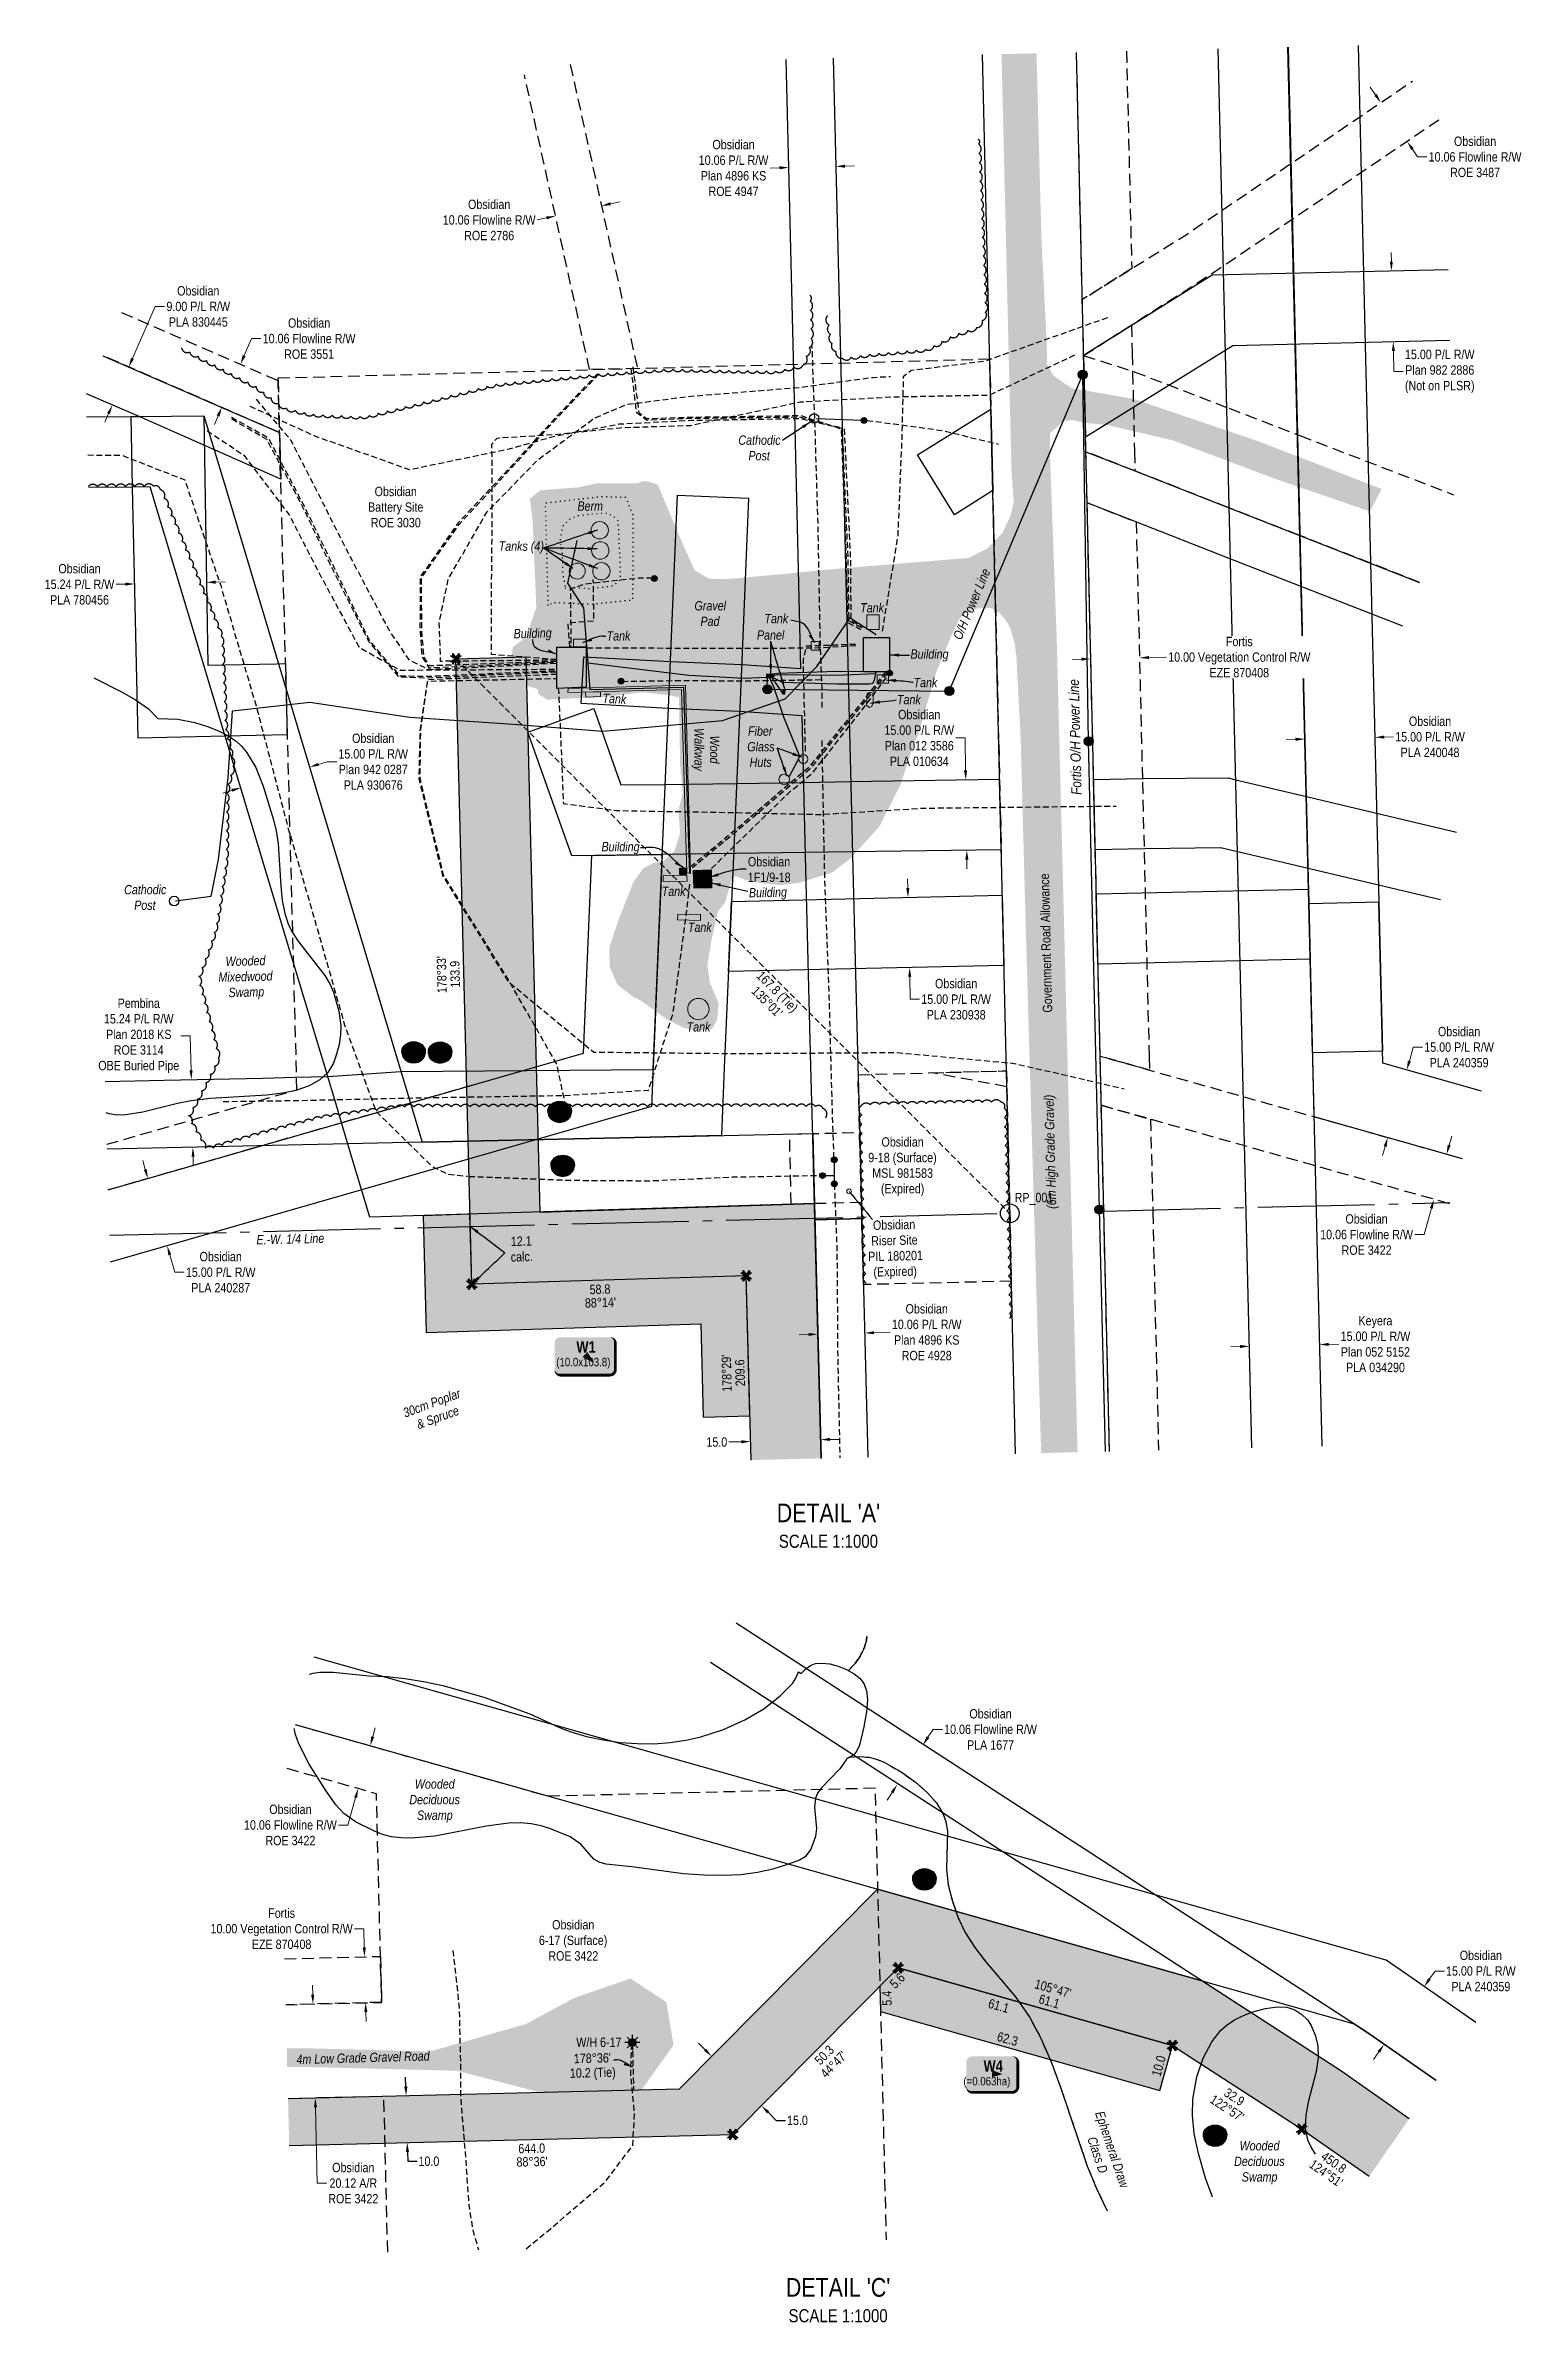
# Model space of a CAD drawing. Extents: x 610158 to 618425, y 5897307 to 5901062.
# Drawn here: x 610158 to 611737, y 5897307 to 5899743 of the extents above; entities that cross this region are included whole.
import ezdxf
from ezdxf.enums import TextEntityAlignment as Align

# ---------------------------------------------------------------- set-up
doc = ezdxf.new("R2010")
doc.units = 0
doc.header["$LTSCALE"] = 5
doc.header["$PDSIZE"] = 0.5
for name, pattern in [('0', [1, 1, 0]), ('foc-ACCESSROAD', [3.75, 2.5, -1.25]), ('foc-FLOWLINE', [3.75, 2.5, -1.25]), ('foc-QUARTERLINE', [33, 25, -3, 2, -3]), ('foc-TIELINE', [1.875, 1.25, -0.625]), ('foc-TOPO', [1, 0.2, -0.8]), ('POWERLINE5', [7.8, 2.4, -0.6, 0.6, -0.6, 0.6, -0.6, 2.4]), ('UG_PIPE', [1.875, 1.25, -0.625])]:
    doc.linetypes.add(name, pattern=pattern)
doc.layers.get('Defpoints').update_dxf_attribs({"color": 9})
for name, color, linetype in [('35', 37, 'Continuous'), ('AS-CABLE', 224, 'foc-CABLE'), ('AS-PIPE-UG', 44, 'UG_PIPE'), ('AS-POWER', 104, 'foc-POWER'), ('AS-POWER-EXISTING', 72, 'POWERLINE5'), ('AS-POWER-EXISTING-PP', 72, 'Continuous'), ('AS-ROADS', 254, 'Continuous'), ('AS-SYMBOL', 7, 'Continuous'), ('C-AR', 13, 'foc-ACCESSROAD'), ('C-RW', 13, 'Continuous'), ('C-WS', 13, 'foc-ACCESSROAD'), ('C-WS-S', 8, 'Continuous'), ('DETAIL-T', 7, 'Continuous'), ('F-EZE', 190, 'foc-FLOWLINE'), ('F-RW', 190, 'Continuous'), ('L-BD1', 253, 'Continuous'), ('L-MON', 1, 'Continuous'), ('L-ROAD-T', 7, 'Continuous'), ('L-SEC', 7, 'Continuous'), ('L-SECQ', 8, 'foc-QUARTERLINE'), ('L-TIE', 7, 'foc-TIELINE'), ('L-TIE-T', 7, 'Continuous'), ('P-CROSSINGS', 250, 'Continuous'), ('P-PROPOSED', 10, 'Continuous'), ('P-PROPOSED-H', 21, 'Continuous'), ('P-TEMP-BLOCKS', 250, 'Continuous'), ('P-TEMP-H', 41, 'Continuous'), ('P-TEMP_WORKSPACE', 46, 'Continuous'), ('P-TXT', 4, 'Continuous'), ('T-BUSH', 110, '0'), ('T-BUSH-T', 110, 'Continuous'), ('T-GENERAL', 48, 'foc-TOPO'), ('T-TIE', 201, 'foc-TIELINE'), ('T-WATER-T', 170, 'Continuous'), ('WATERCOURSE', 146, 'foc-TIELINE'), ('WETLAND', 143, 'Continuous'), ('WETLAND-T', 146, 'Continuous')]:
    doc.layers.add(name, color=color, linetype=linetype)
for name, color, linetype, lineweight in [('AS-GENERAL', 48, 'Continuous', 18), ('C-AR-T', 13, 'Continuous', 9), ('C-FLOWLINE-T', 13, 'Continuous', 9), ('C-RW-T', 13, 'Continuous', 9), ('C-WS-T', 13, 'Continuous', 9), ('F-EZE-T', 190, 'Continuous', 9), ('F-RW-T', 190, 'Continuous', 9), ('P-TEMP-T', 46, 'Continuous', 18), ('T-TEXT', 48, 'Continuous', 18), ('T-TIE-T', 201, 'Continuous', 18)]:
    doc.layers.add(name, color=color, linetype=linetype, lineweight=lineweight)
for name, color, linetype, true_color in [('AS-PIPE-AG', 7, 'Continuous', 0x7d00fa), ('AS-STRUCTURE-H', 7, 'Continuous', 0xa8a8a8), ('AS-STRUCTURE-T', 7, 'Continuous', 0x454545)]:
    doc.layers.add(name, color=color, linetype=linetype, true_color=true_color)
doc.layers.add('AS-STRUCTURE', color=7, linetype='Continuous', lineweight=30, true_color=0x595959)
doc.styles.add('100L', font='ARIALN.TTF', dxfattribs={"height": 11})
doc.styles.add('175L', font='ARIALN.TTF', dxfattribs={"height": 20})
doc.styles.add('80', font='ARIALN.TTF', dxfattribs={"height": 10})
doc.styles.add('80CG', font='ARIALN.TTF', dxfattribs={"height": 10})
doc.styles.add('80L', font='ARIALN.TTF', dxfattribs={"height": 10})
doc.styles.add('80LS', font='ARIALNI.TTF', dxfattribs={"height": 10})
doc.styles.add('BOLD', font='ARIALNB.TTF')
doc.styles.add('Crossing', font='ARIALN.TTF', dxfattribs={"height": 10})
doc.styles.add('foc-LtypeFont', font='ARIALN.TTF', dxfattribs={"height": 7.35})
doc.linetypes.add('foc-CABLE', pattern='A,2,-1,["C",foc-LtypeFont,S=0.2,R=0,X=-0.625,Y=-0.75],-1.24,8', length=12.24)
doc.linetypes.add('foc-POWER', pattern='A,6,-1,["P",foc-LtypeFont,S=0.2,R=0,X=-0.625,Y=-0.75],-1.24,4', length=12.24)
doc.linetypes.add('foc-TOPO-flowdirection-NOLINE', pattern='A,0,[">",foc-LtypeFont,S=0.3,R=0,X=0,Y=-0.945],-20,[">",foc-LtypeFont,S=0.3,R=0,X=0,Y=-0.945],0', length=20)
doc.dimstyles.new('Compass 5 000', dxfattribs={"dimscale": 5, "dimtxt": 9, "dimasz": 2, "dimexe": 0.2, "dimexo": 0.0625, "dimgap": 0.5, "dimtad": 0, "dimtih": 1, "dimtoh": 1, "dimzin": 0, "dimdsep": 46, "dimtxsty": '80CG', "dimcen": 0.1, "dimse1": 1, "dimse2": 1, "dimclrd": 256, "dimclrt": 256, "dimaunit": 1, "dimadec": 4, "dimazin": 0, "dimtfac": 0.06, "dimtofl": 0, "dimtmove": 0, "dimatfit": 1, "dimfxl": 0.2, "dimtolj": 1, "dimtzin": 0, "dimlwd": -1, "dimarcsym": 0})

msp = doc.modelspace()

# ---------------------------------------------------------------- texts
at = {"layer": '35', "color": 3, "style": '80'}
msp.add_attdef('RP_001', (611194.782, 5898505.724), 'RP', height=9.9963, dxfattribs=at)
at = {"layer": 'AS-CABLE', "char_height": 9.99243, "attachment_point": 1, "style": '80L'}
for insert in [(610909.325, 5899326.091), (610252.008, 5898845.169)]:
    msp.add_mtext_dynamic_manual_height_columns('\\pi-10.134;{\\fArial Narrow|b0|i1|c0|p34;Cathodic \\P\\pi0.59821;Post}', width=23.99635, gutter_width=49.981, heights=[0], dxfattribs=dict(at, insert=insert))
at = {"layer": 'AS-GENERAL', "char_height": 9.99243, "attachment_point": 1, "style": '80L'}
for s, width, insert in [('{\\fArial Narrow|b0|i1|c0|p34;Berm}', 27.8113, (610726.972, 5899255.523)), ('{\\fArial Narrow|b0|i1|c0|p34;Tanks (4)}', 47.80383, (610642.679, 5899212.662)), ('\\pi-1.6109;{\\fArial Narrow|b0|i1|c0|p34;Gravel \\P\\pi4.7486;Pad}', 29.87056, (610853.831, 5899148.892)), ('{\\fArial Narrow|b0|i1|c0|p34;Tank}', 29.87056, (610927.057, 5899135.211)), ('{\\fArial Narrow|b0|i1|c0|p34;Tank}', 27.8113, (611029.521, 5899146.672)), ('{\\fArial Narrow|b0|i1|c0|p34;Tank}', 29.87056, (610758.137, 5899116.682)), ('{\\fArial Narrow|b0|i1|c0|p34;Panel}', 29.87056, (610919.028, 5899117.543)), ('{\\fArial Narrow|b0|i1|c0|p34;Tank}', 26.16799, (611086.61, 5899066.755)), ('{\\fArial Narrow|b0|i1|c0|p34;Tank}', 26.16799, (611068.886, 5899048.504)), ('\\pi0.64489;{\\fArial Narrow|b0|i1|c0|p34;Fiber \\P\\pi-0.15941;Glass \\P\\pi2.3898;Huts}', 27.8113, (610908.84, 5899014.771)), ('{\\fArial Narrow|b0|i1|c0|p34;Tank}', 29.87056, (610817.183, 5898843.437)), ('{\\fArial Narrow|b0|i1|c0|p34;Tank}', 27.8113, (610845.181, 5898804.931)), ('{\\fArial Narrow|b0|i1|c0|p34;Tank}', 27.8113, (610843.818, 5898698.271))]:
    msp.add_mtext_dynamic_manual_height_columns(s, width=width, gutter_width=49.981, heights=[0], dxfattribs=dict(at, insert=insert))
for s, width, insert, rotation in [('{\\fArial Narrow|b0|i1|c0|p34;Tank}', 27.8113, (610754.105, 5899050.061), 356.865706), ('\\pi-9.5168;{\\fArial Narrow|b0|i1|c0|p34;Wood\\P\\pi-17.529;Walkway}', 9.99627, (610878.771, 5898995.464), 270)]:
    msp.add_mtext_dynamic_manual_height_columns(s, width=width, gutter_width=49.981, heights=[0], dxfattribs=dict(at, insert=insert, rotation=rotation))
at = {"layer": 'AS-POWER', "attachment_point": 1}
for s, width, gutter_width, insert, char_height, rotation, style in [('{\\fArial Narrow|b0|i1|c0|p34;O/H Power Line}', 84.79326, 49.981, (611128.485, 5899110.435), 9.99243, 67.139178, '80L'), ('\\A1;{\\fArial Narrow|b0|i1|c0|p34;Fortis O/H Power Line}', 152.22463, 54.981, (611255.465, 5898941.386), 10.9884, 91.361605, '100L')]:
    msp.add_mtext_dynamic_manual_height_columns(s, width=width, gutter_width=gutter_width, heights=[0], dxfattribs=dict(at, insert=insert, char_height=char_height, rotation=rotation, style=style))
at = {"layer": 'AS-STRUCTURE-T', "char_height": 9.99243, "attachment_point": 1, "style": '80L'}
for width, insert, rotation in [(40.81463, (610658.508, 5899118.974), 1.52732), (29.87056, (610910.31, 5898841.739), 1.302107)]:
    msp.add_mtext_dynamic_manual_height_columns('{\\fArial Narrow|b0|i1|c0|p34;Building}', width=width, gutter_width=49.981, heights=[0], dxfattribs=dict(at, insert=insert, rotation=rotation))
for width, insert in [(27.8113, (611083.335, 5899097.234)), (29.87056, (610752.704, 5898891.111))]:
    msp.add_mtext_dynamic_manual_height_columns('{\\fArial Narrow|b0|i1|c0|p34;Building}', width=width, gutter_width=49.981, heights=[0], dxfattribs=dict(at, insert=insert))
at = {"layer": 'C-WS-S', "insert": (610909.051, 5898875.041), "char_height": 9.99627, "attachment_point": 1, "style": '80'}
msp.add_mtext_dynamic_manual_height_columns('\\pi0.33978;Obsidian\\P\\pi0.2034;1F1/9-18', width=44.49674, gutter_width=49.981, heights=[0], dxfattribs=at)
at = {"layer": 'C-WS-T', "attachment_point": 1}
for s, width, gutter_width, insert, char_height, style in [('\\pi7.4898;Obsidian\\P\\pi0.47256;Battery Site\\P\\pi3.3865;ROE 3030', 58.78016, 99.925, (610502.432, 5899271.149), 9.99248, '175L'), ('\\pi14.39;Obsidian\\P\\pi0.27841;9-18 (Surface)\\P\\pi4.5264;MSL 981583\\P\\pi13.766;(Expired)', 72.59604, 49.981, (611037.907, 5898575.213), 9.99617, '80L'), ('\\pi17.582;Obsidian\\P\\pi3.4526;6-17 (Surface)\\P\\pi13.499;ROE 3422', 78.96468, 49.981, (610682.288, 5897737.7), 9.99237, '80L'), ('\\pi0.12835;W/H 6-17 ', 47.89424, 49.981, (610725.62, 5897611.996), 9.99237, '80L')]:
    msp.add_mtext_dynamic_manual_height_columns(s, width=width, gutter_width=gutter_width, heights=[0], dxfattribs=dict(at, insert=insert, char_height=char_height, style=style))
at = {"layer": 'C-WS-T', "insert": (611028.693, 5898485.734), "char_height": 9.99617, "attachment_point": 1, "rotation": 1.308914, "style": '80L'}
msp.add_mtext_dynamic_manual_height_columns('\\pi14.39;Obsidian\\P\\pi12.17;Riser Site\\P\\pi8.5051;PIL 180201\\P\\pi13.766;(Expired)', width=72.59604, gutter_width=49.981, heights=[0], dxfattribs=at)
at = {"layer": 'DETAIL-T', "color": 3, "char_height": 20, "attachment_point": 5, "style": '80CG'}
for s, insert, width in [("DETAIL 'A'\\P{\\H0.7x;SCALE 1:1000}", (610995.54, 5898159.564), 109.70887), ("DETAIL 'C'\\P{\\H0.7x;SCALE 1:1000}", (611005.879, 5897330.954), 110.96398)]:
    msp.add_mtext(s, dxfattribs=dict(at, insert=insert, width=width))
at = {"layer": 'L-BD1', "style": '80L'}
for s, height, rotation, p in [("178%%D33'", 9.9963, 91.454, (610581.683, 5898749.246)), ('133.9', 9.9963, 91.454, (610595.923, 5898749.608)), ('167.8 (Tie)', 9.99627, 314.9757, (610940.055, 5898730.187)), ("135°01'", 9.9963, 314.9757, (610929.978, 5898720.119)), ("88%%D14'", 9.9963, 1.7601, (610751.52, 5898398.399)), ('58.8', 9.9963, 1.7601, (610751.083, 5898412.637)), ("178%%D29'", 9.9963, 91.5159, (610886.637, 5898322.762)), ('209.6', 9.9963, 91.5159, (610900.877, 5898323.139)), ("105°47'", 9.9963, 344.2154, (611235.745, 5897664.416)), ('61.1', 9.9963, 344.2154, (611231.871, 5897650.708)), ('50.3', 9.9963, 45.2203, (610991.045, 5897593.32)), ("44%%D47'", 9.9963, 45.2203, (611001.157, 5897583.287)), ("122%%D57'", 9.9963, 327.0726, (611422.158, 5897536.534)), ('32.9', 9.9963, 327.0726, (611429.901, 5897548.49)), ("88%%D36'", 9.9963, 1.4001, (610678.363, 5897479.215)), ('644.0', 9.9963, 1.4001, (610678.015, 5897493.456)), ("124°51'", 9.9963, 325.1489, (611528.196, 5897466.801)), ('450.8', 9.9963, 325.1489, (611536.336, 5897478.491))]:
    msp.add_text(s, height=height, rotation=rotation, dxfattribs=at).set_placement(p, align=Align.MIDDLE)
at = {"layer": 'L-ROAD-T', "style": '80L'}
msp.add_text('Government Road Allowance', height=9.99627, rotation=91.360705, dxfattribs=at).set_placement((611228.296, 5898782.981), align=Align.MIDDLE_CENTER)
at = {"layer": 'L-SECQ', "insert": (610383.031, 5898470.494), "char_height": 9.99248, "attachment_point": 1, "rotation": 1.390338, "style": '175L'}
msp.add_mtext_dynamic_manual_height_columns('\\pi0.32602;{\\fArial Narrow|b0|i1|c0|p34;E.-W. 1/4 Line}', width=72.35112, gutter_width=99.925, heights=[0], dxfattribs=at)
at = {"layer": 'L-TIE-T', "insert": (610666.67, 5898469.085), "char_height": 9.9963, "width": 22.66997, "attachment_point": 2, "rotation": 1.760143, "style": '80L'}
msp.add_mtext('12.1\\Pcalc.', dxfattribs=at)
at = {"layer": 'P-TEMP-T', "char_height": 9.99617, "attachment_point": 1, "style": '80L'}
for s, width, insert, rotation in [('\\pi0.27841;5.6', 15.47606, (611059.807, 5897670.525), 45.220277), ('\\pi0.28863;5.4', 15.47606, (611053.221, 5897645.646), 91.400849), ('\\pi1.0421;61.1', 21.84469, (611167.439, 5897654.1), 344.215427), ('\\pi0.25454;62.3', 21.84469, (611177.578, 5897618.493), 344.215427), ('\\pi0.67389;10.0', 21.84469, (611340.902, 5897571.634), 74.215427)]:
    msp.add_mtext_dynamic_manual_height_columns(s, width=width, gutter_width=49.981, heights=[0], dxfattribs=dict(at, insert=insert, rotation=rotation))
at = {"layer": 'T-BUSH-T', "insert": (610538.805, 5898284.477), "char_height": 9.98852, "attachment_point": 1, "rotation": 20, "style": '80LS'}
msp.add_mtext_dynamic_manual_height_columns('\\pi0.37579;30cm Poplar \\P\\pi9.7375;& Spruce', width=65.35673, gutter_width=49.981, heights=[0], dxfattribs=at)
at = {"layer": 'T-TEXT', "style": '80LS'}
for s, rotation, p in [('(6m High Grade Gravel)', 91.360705, (611232.851, 5898559.679)), ('4m Low Grade Gravel Road', 1.585503, (610497.499, 5897590.514))]:
    msp.add_text(s, height=9.99627, rotation=rotation, dxfattribs=at).set_placement(p, align=Align.MIDDLE_CENTER)
at = {"layer": 'T-TIE-T', "insert": (610717.673, 5897594.375), "char_height": 9.99627, "width": 48.4107, "attachment_point": 1, "rotation": 1.400065, "line_spacing_factor": 0.934195, "style": '80L'}
msp.add_mtext("\\pi5.2902;178°36' \\P\\pi0.66367;10.2 (Tie)", dxfattribs=at)
at = {"layer": 'WETLAND-T', "insert": (610342.605, 5898768.164), "char_height": 10, "attachment_point": 1, "rotation": 1.390338, "style": '80L'}
msp.add_mtext_dynamic_manual_height_columns('\\pi7.6925;{\\fArial Narrow|b0|i1|c0|p34;Wooded \\P\\pi-0.38388;Mixedwood\\P\\pi10.022;Swamp}', width=57.17903, gutter_width=49.981, heights=[0], dxfattribs=at)
at = {"layer": 'WETLAND-T', "char_height": 10, "attachment_point": 1, "style": '80L'}
for insert in [(610545.231, 5897888.276), (611427.829, 5897501.273)]:
    msp.add_mtext_dynamic_manual_height_columns('\\pi7.6925;{\\fArial Narrow|b0|i1|c0|p34;Wooded \\P\\pi1.816;Deciduous\\P\\pi10.022;Swamp}', width=57.17903, gutter_width=49.981, heights=[0], dxfattribs=dict(at, insert=insert))

# ---------------------------------------------------------------- blocks, each defined once
blk = doc.blocks.new('*U467')
at = {"true_color": 0xff8aff}
h = blk.add_hatch(color=211, dxfattribs=at)
edge = h.paths.add_edge_path()
edge.add_line((-26.5, -22), (26.5, -22))
edge.add_arc((26.5, -16), 6, 270, 360)
edge.add_line((32.5, -16), (32.5, 12.5))
edge.add_arc((26.5, 12.5), 6, 0, 90)
edge.add_line((26.5, 18.5), (-26.5, 18.5))
edge.add_arc((-26.5, 12.5), 6, 90, 180)
edge.add_line((-32.5, 12.5), (-32.5, -16))
edge.add_arc((-26.5, -16), 6, 180, 270)
at = {"color": 250, "flags": 128}
blk.add_lwpolyline([(-26.5, -22, 3, 3, 0), (26.5, -22, 3, 3, 0.414214), (32.5, -16, 3, 3, 0), (32.5, 12.5, 3, 0, 0.414214), (26.5, 18.5, 0, 0, 0), (-26.5, 18.5, 0, 0, 0.414214), (-32.5, 12.5, 0, 0, 0), (-32.5, -16, 0, 3, 0.414214)], format="xyseb", close=True, dxfattribs=at)
at = {"flags": 128}
blk.add_lwpolyline([(9.7, -9, 0, 7.5, 0), (0, 0, 0, 0, 0)], format="xyseb", dxfattribs=at)
at = {"color": 250}
for tag, p, height, style in [('TEMP_AREA_W1_001', (-9.2, 2.2), 12, 'BOLD'), ('ENTER_TEXT_001', (-30.7, -12.5), 9, '80')]:
    blk.add_attdef(tag, p, '', height=height, dxfattribs=dict(at, style=style))
blk = doc.blocks.new('POWERPOLE')
h = blk.add_hatch(color=255)
edge = h.paths.add_edge_path()
edge.add_arc((0, 0), 0.96, 0, 360)
at = {"linetype": 'Continuous'}
for p, q in [((0.68, -0.68), (-0.68, 0.68)), ((-0.68, -0.68), (0.68, 0.68))]:
    blk.add_line(p, q, dxfattribs=at)
blk.add_circle((0, 0), 0.96, dxfattribs=at)
blk = doc.blocks.new('RISER')
h = blk.add_hatch(color=255)
h.dxf.hatch_style = 1
edge = h.paths.add_edge_path()
edge.add_arc((0, 0), 0.7, 0, 360)
blk.add_hatch(color=13).paths.add_polyline_path([(0.58, -0.15), (-0.58, -0.15, 0.774597)])
at = {"color": 13}
blk.add_line((-0.58, -0.15), (0.58, -0.15), dxfattribs=at)
blk.add_circle((0, 0), 0.6, dxfattribs=at)
blk = doc.blocks.new('TEMP')
h = blk.add_hatch(color=255)
h.dxf.hatch_style = 1
h.paths.add_polyline_path([(0, 0.25), (-0.67, 1.15), (-0.67, 0.67), (-1.15, 0.67), (-0.25, 0), (-1.15, -0.67), (-0.67, -0.67), (-0.67, -1.15), (0, -0.25), (0.67, -1.15), (0.67, -0.67), (1.15, -0.67), (0.25, 0), (1.15, 0.67), (0.67, 0.67), (0.67, 1.15)])
h.paths.add_polyline_path([(0.57, 0.85), (0.57, 0.57), (0.85, 0.57), (0.08, 0), (0.85, -0.57), (0.57, -0.57), (0.57, -0.85), (0, -0.08), (-0.57, -0.85), (-0.57, -0.57), (-0.85, -0.57), (-0.08, 0), (-0.85, 0.57), (-0.57, 0.57), (-0.57, 0.85), (0, 0.08)], flags=16)
h = blk.add_hatch(color=1)
h.dxf.hatch_style = 1
h.paths.add_polyline_path([(0, 0.08), (-0.57, 0.85), (-0.57, 0.57), (-0.85, 0.57), (-0.08, 0), (-0.85, -0.57), (-0.57, -0.57), (-0.57, -0.85), (0, -0.08), (0.57, -0.85), (0.57, -0.57), (0.85, -0.57), (0.08, 0), (0.85, 0.57), (0.57, 0.57), (0.57, 0.85)])
at = {"color": 1}
for p, q in [((-0.08, 0), (0.08, 0)), ((0, 0.08), (0, -0.08))]:
    blk.add_line(p, q, dxfattribs=at)
at = {"color": 255, "flags": 128}
blk.add_lwpolyline([(-0.25, 0), (-1.15, 0.67), (-0.67, 0.67), (-0.67, 1.15), (0, 0.25), (0.67, 1.15), (0.67, 0.67), (1.15, 0.67), (0.25, 0), (1.15, -0.67), (0.67, -0.67), (0.67, -1.15), (0, -0.25), (-0.67, -1.15), (-0.67, -0.67), (-1.15, -0.67)], close=True, dxfattribs=at)
at = {"color": 1, "flags": 128}
blk.add_lwpolyline([(-0.08, 0), (-0.85, 0.57), (-0.57, 0.57), (-0.57, 0.85), (0, 0.08), (0.57, 0.85), (0.57, 0.57), (0.85, 0.57), (0.08, 0), (0.85, -0.57), (0.57, -0.57), (0.57, -0.85), (0, -0.08), (-0.57, -0.85), (-0.57, -0.57), (-0.85, -0.57)], close=True, dxfattribs=at)
blk = doc.blocks.new('GAS')
h = blk.add_hatch(color=255)
h.dxf.hatch_style = 1
edge = h.paths.add_edge_path()
edge.add_arc((0, 0), 0.9, 0, 360)
for p, q in [((-0.81, 0), (-1.62, 0)), ((-0.57, 0.57), (-1.14, 1.14)), ((0, 0.81), (0, 1.62)), ((0.57, 0.57), (1.14, 1.14)), ((1.62, 0), (0.81, 0)), ((-0.57, -0.57), (-1.14, -1.14)), ((0, -0.81), (0, -1.62)), ((1.14, -1.14), (0.57, -0.57))]:
    blk.add_line(p, q)
blk.add_circle((0, 0), 0.8)
blk = doc.blocks.new('*D470')
at = {"layer": 'C-AR-T', "transparency": 16777216}
for p, q in [((610762.4, 5899573.9), (610772.2, 5899576.1)), ((610693.8, 5899558.8), (610684, 5899556.6))]:
    blk.add_line(p, q, dxfattribs=at)
for points in [[(610762.1, 5899575.6), (610762.8, 5899572.3), (610752.7, 5899571.8)], [(610693.4, 5899560.4), (610694.1, 5899557.2), (610703.6, 5899560.9)]]:
    blk.add_solid(points, dxfattribs=at)
at = {"layer": 'Defpoints', "color": 0, "transparency": 16777216}
for p in [(610701.3, 5899570.9), (610750.5, 5899581.8), (610703.6, 5899560.9)]:
    blk.add_point(p, dxfattribs=at)
at = {"layer": 'C-AR-T', "transparency": 16777216, "insert": (610632.5, 5899556.6), "char_height": 10, "attachment_point": 5, "style": '80CG'}
blk.add_mtext('\\A1;Obsidian\\P10.06 Flowline R/W\\PROE 2786', dxfattribs=at)
blk = doc.blocks.new('*D471')
at = {"layer": 'C-RW-T', "transparency": 16777216}
for p, q in [((610943.1, 5899612.4), (610933.1, 5899612.2)), ((611013.4, 5899614.1), (611023.4, 5899614.4))]:
    blk.add_line(p, q, dxfattribs=at)
for points in [[(610943.1, 5899614.1), (610943.2, 5899610.8), (610953.1, 5899612.7)], [(611013.3, 5899615.8), (611013.4, 5899612.5), (611003.4, 5899613.9)]]:
    blk.add_solid(points, dxfattribs=at)
at = {"layer": 'Defpoints', "color": 0, "transparency": 16777216}
for p in [(610953.1, 5899612.7), (610953.4, 5899601.2), (611003.7, 5899602.4)]:
    blk.add_point(p, dxfattribs=at)
at = {"layer": 'C-RW-T', "transparency": 16777216, "insert": (610894, 5899612.2), "char_height": 10, "attachment_point": 5, "style": '80CG'}
blk.add_mtext('\\A1;Obsidian\\P10.06 P/L R/W\\PPlan 4896 KS\\PROE 4947', dxfattribs=at)
blk = doc.blocks.new('*D472')
at = {"layer": 'C-FLOWLINE-T', "transparency": 16777216}
for p, q in [((611581, 5899690.5), (611575.4, 5899698.8)), ((611620.4, 5899632.4), (611626, 5899624.1)), ((611626, 5899624.1), (611636, 5899624.1))]:
    blk.add_line(p, q, dxfattribs=at)
for points in [[(611582.4, 5899691.5), (611579.6, 5899689.6), (611586.6, 5899682.2)], [(611621.8, 5899633.3), (611619.1, 5899631.4), (611614.8, 5899640.6)]]:
    blk.add_solid(points, dxfattribs=at)
at = {"layer": 'Defpoints', "color": 0, "transparency": 16777216}
for p in [(611591.5, 5899685.6), (611619.7, 5899644), (611614.8, 5899640.6)]:
    blk.add_point(p, dxfattribs=at)
at = {"layer": 'C-FLOWLINE-T', "transparency": 16777216, "insert": (611687.5, 5899624.1), "char_height": 10, "attachment_point": 5, "style": '80CG'}
blk.add_mtext('\\A1;Obsidian\\P10.06 Flowline R/W\\PROE 3487', dxfattribs=at)
blk = doc.blocks.new('*D473')
at = {"layer": 'C-RW-T', "transparency": 16777216}
for p, q in [((611617.2, 5898656.8), (611621.3, 5898671.6)), ((611621.3, 5898671.6), (611631.3, 5898671.6)), ((611591.3, 5898565.4), (611588.6, 5898555.7))]:
    blk.add_line(p, q, dxfattribs=at)
for points in [[(611615.6, 5898657.2), (611618.8, 5898656.3), (611614.4, 5898647.2)], [(611589.7, 5898565.8), (611592.9, 5898564.9), (611594, 5898575)]]:
    blk.add_solid(points, dxfattribs=at)
at = {"layer": 'Defpoints', "color": 0, "transparency": 16777216}
for p in [(611614.4, 5898647.2), (611614.6, 5898647.1), (611594.2, 5898574.9)]:
    blk.add_point(p, dxfattribs=at)
at = {"layer": 'C-RW-T', "transparency": 16777216, "insert": (611670.4, 5898671.6), "char_height": 10, "attachment_point": 5, "style": '80CG'}
blk.add_mtext('\\A1;Obsidian\\P15.00 P/L R/W\\PPLA 240359', dxfattribs=at)
blk = doc.blocks.new('*D474')
at = {"layer": 'C-RW-T', "transparency": 16777216}
for p, q in [((611495.4, 5899001), (611485.4, 5899000.8)), ((611590.3, 5899003.3), (611600.3, 5899003.6))]:
    blk.add_line(p, q, dxfattribs=at)
for points in [[(611495.3, 5899002.7), (611495.4, 5898999.3), (611505.4, 5899001.3)], [(611590.2, 5899005), (611590.3, 5899001.7), (611580.3, 5899003.1)]]:
    blk.add_solid(points, dxfattribs=at)
at = {"layer": 'Defpoints', "color": 0, "transparency": 16777216}
for p in [(611505, 5899014.6), (611579.9, 5899016.4), (611580.3, 5899003.1)]:
    blk.add_point(p, dxfattribs=at)
at = {"layer": 'C-RW-T', "transparency": 16777216, "insert": (611639.3, 5899003.6), "char_height": 10, "attachment_point": 5, "style": '80CG'}
blk.add_mtext('\\A1;Obsidian\\P15.00 P/L R/W\\PPLA 240048', dxfattribs=at)
blk = doc.blocks.new('*D475')
at = {"layer": 'C-RW-T', "transparency": 16777216}
for p, q in [((611080.4, 5898841.8), (611080.2, 5898851.8)), ((611082.6, 5898746.8), (611083.1, 5898722.9)), ((611083.1, 5898722.9), (611093.1, 5898722.9))]:
    blk.add_line(p, q, dxfattribs=at)
for points in [[(611082.1, 5898841.8), (611078.8, 5898841.8), (611080.7, 5898831.8)], [(611084.2, 5898746.9), (611080.9, 5898746.8), (611082.4, 5898756.8)]]:
    blk.add_solid(points, dxfattribs=at)
at = {"layer": 'Defpoints', "color": 0, "transparency": 16777216}
for p in [(611095.8, 5898832.1), (611082.4, 5898756.8), (611097.5, 5898757.2)]:
    blk.add_point(p, dxfattribs=at)
at = {"layer": 'C-RW-T', "transparency": 16777216, "insert": (611132.2, 5898722.9), "char_height": 10, "attachment_point": 5, "style": '80CG'}
blk.add_mtext('\\A1;Obsidian\\P15.00 P/L R/W\\PPLA 230938', dxfattribs=at)
blk = doc.blocks.new('*D476')
at = {"layer": 'C-RW-T', "transparency": 16777216}
for p, q in [((611141.8, 5899002.4), (611131.8, 5899002.4)), ((611142.3, 5898967.7), (611141.8, 5899002.4)), ((611143.7, 5898872.3), (611143.8, 5898862.3))]:
    blk.add_line(p, q, dxfattribs=at)
for points in [[(611144, 5898967.7), (611140.6, 5898967.7), (611142.5, 5898957.7)], [(611145.4, 5898872.3), (611142, 5898872.3), (611143.6, 5898882.3)]]:
    blk.add_solid(points, dxfattribs=at)
at = {"layer": 'Defpoints', "color": 0, "transparency": 16777216}
for p in [(611088.5, 5898956.9), (611142.5, 5898957.7), (611089.6, 5898881.5)]:
    blk.add_point(p, dxfattribs=at)
at = {"layer": 'C-RW-T', "transparency": 16777216, "insert": (611092.7, 5899002.4), "char_height": 10, "attachment_point": 5, "style": '80CG'}
blk.add_mtext('\\A1;Obsidian\\P15.00 P/L R/W\\PPlan 012 3586^JPLA 010634', dxfattribs=at)
blk = doc.blocks.new('*D477')
at = {"layer": 'Defpoints', "color": 0, "transparency": 16777216}
for p in [(611610.6, 5899502.3), (611599.9, 5899426.5), (611612.4, 5899426.8)]:
    blk.add_point(p, dxfattribs=at)
at = {"layer": 'F-RW-T', "transparency": 16777216}
for p, q in [((611597.9, 5899512), (611597.6, 5899522)), ((611600.1, 5899416.5), (611600.6, 5899394.6)), ((611600.6, 5899394.6), (611610.6, 5899394.6))]:
    blk.add_line(p, q, dxfattribs=at)
for points in [[(611599.5, 5899512.1), (611596.2, 5899512), (611598.1, 5899502)], [(611601.8, 5899416.5), (611598.5, 5899416.4), (611599.9, 5899426.5)]]:
    blk.add_solid(points, dxfattribs=at)
at = {"layer": 'F-RW-T', "transparency": 16777216, "insert": (611649.7, 5899394.6), "char_height": 10, "attachment_point": 5, "style": '80CG'}
blk.add_mtext('\\A1;15.00 P/L R/W\\PPlan 982 2886\\P(Not on PLSR)', dxfattribs=at)
blk = doc.blocks.new('*D478')
at = {"layer": 'C-RW-T', "transparency": 16777216}
for p, q in [((610243.2, 5899167), (610233.2, 5899166.8)), ((610340, 5899169.1), (610350, 5899169.3))]:
    blk.add_line(p, q, dxfattribs=at)
for points in [[(610243.2, 5899168.7), (610243.2, 5899165.4), (610253.2, 5899167.2)], [(610339.9, 5899170.8), (610340, 5899167.4), (610330, 5899168.9)]]:
    blk.add_solid(points, dxfattribs=at)
at = {"layer": 'Defpoints', "color": 0, "transparency": 16777216}
for p in [(610253.2, 5899167.2), (610253.2, 5899166), (610330, 5899167.6)]:
    blk.add_point(p, dxfattribs=at)
at = {"layer": 'C-RW-T', "transparency": 16777216, "insert": (610194.1, 5899166.8), "char_height": 10, "attachment_point": 5, "style": '80CG'}
blk.add_mtext('\\A1;Obsidian\\P15.24 P/L R/W\\PPLA 780456', dxfattribs=at)
blk = doc.blocks.new('*D479')
at = {"layer": 'C-RW-T', "transparency": 16777216}
for p, q in [((610370.4, 5899411.5), (610378.3, 5899429.7)), ((610378.3, 5899429.7), (610388.3, 5899429.7)), ((610342.4, 5899347), (610338.4, 5899337.8))]:
    blk.add_line(p, q, dxfattribs=at)
for points in [[(610368.8, 5899412.2), (610371.9, 5899410.8), (610366.4, 5899402.3)], [(610340.9, 5899347.6), (610343.9, 5899346.3), (610346.4, 5899356.2)]]:
    blk.add_solid(points, dxfattribs=at)
at = {"layer": 'Defpoints', "color": 0, "transparency": 16777216}
for p in [(610366.4, 5899402.3), (610375.9, 5899398.2), (610355.8, 5899352)]:
    blk.add_point(p, dxfattribs=at)
at = {"layer": 'C-RW-T', "transparency": 16777216, "insert": (610439.8, 5899429.7), "char_height": 10, "attachment_point": 5, "style": '80CG'}
blk.add_mtext('\\A1;Obsidian\\P10.06 Flowline R/W\\PROE 3551', dxfattribs=at)
blk = doc.blocks.new('*D480')
at = {"layer": 'C-RW-T', "transparency": 16777216}
for p, q in [((610250.8, 5899408.5), (610274.9, 5899464.1)), ((610274.9, 5899464.1), (610284.9, 5899464.1)), ((610225.2, 5899349.4), (610221.2, 5899340.2))]:
    blk.add_line(p, q, dxfattribs=at)
for points in [[(610249.3, 5899409.2), (610252.3, 5899407.8), (610246.8, 5899399.3)], [(610223.7, 5899350.1), (610226.7, 5899348.8), (610229.2, 5899358.6)]]:
    blk.add_solid(points, dxfattribs=at)
at = {"layer": 'Defpoints', "color": 0, "transparency": 16777216}
for p in [(610246.8, 5899399.3), (610248.2, 5899398.8), (610230.5, 5899358)]:
    blk.add_point(p, dxfattribs=at)
at = {"layer": 'C-RW-T', "transparency": 16777216, "insert": (610321.2, 5899464.1), "char_height": 10, "attachment_point": 5, "style": '80CG'}
blk.add_mtext('\\A1;Obsidian\\P9.00 P/L R/W^JPLA 830445', dxfattribs=at)
blk = doc.blocks.new('*D481')
at = {"layer": 'Defpoints', "color": 0, "transparency": 16777216}
for p in [(610303.9, 5898636.6), (610313.8, 5898636.9), (610305.5, 5898564.3)]:
    blk.add_point(p, dxfattribs=at)
at = {"layer": 'F-RW-T', "transparency": 16777216}
for p, q in [((610312.7, 5898683.8), (610302.7, 5898683.8)), ((610313.6, 5898646.8), (610312.7, 5898683.8)), ((610315.7, 5898554.5), (610315.9, 5898544.5))]:
    blk.add_line(p, q, dxfattribs=at)
for points in [[(610315.2, 5898646.9), (610311.9, 5898646.8), (610313.8, 5898636.9)], [(610317.3, 5898554.5), (610314, 5898554.5), (610315.4, 5898564.5)]]:
    blk.add_solid(points, dxfattribs=at)
at = {"layer": 'F-RW-T', "transparency": 16777216, "insert": (610257.5, 5898683.8), "char_height": 10, "attachment_point": 5, "style": '80CG'}
blk.add_mtext('\\A1;Pembina\\P15.24 P/L R/W\\PPlan 2018 KS\\PROE 3114\\POBE Buried Pipe', dxfattribs=at)
blk = doc.blocks.new('*D482')
at = {"layer": 'C-RW-T', "transparency": 16777216}
for p, q in [((610974.3, 5898364.3), (610964.3, 5898364)), ((611044.4, 5898366.1), (611061.7, 5898366.6))]:
    blk.add_line(p, q, dxfattribs=at)
for points in [[(610974.2, 5898365.9), (610974.3, 5898362.6), (610984.3, 5898364.5)], [(611044.3, 5898367.8), (611044.4, 5898364.4), (611034.4, 5898365.8)]]:
    blk.add_solid(points, dxfattribs=at)
at = {"layer": 'Defpoints', "color": 0, "transparency": 16777216}
for p in [(610983.6, 5898388.6), (611033.8, 5898389.9), (611034.4, 5898365.8)]:
    blk.add_point(p, dxfattribs=at)
at = {"layer": 'C-RW-T', "transparency": 16777216, "insert": (611100.7, 5898366.6), "char_height": 10, "attachment_point": 5, "style": '80CG'}
blk.add_mtext('\\A1;Obsidian\\P10.06 P/L R/W\\PPlan 4896 KS\\PROE 4928', dxfattribs=at)
blk = doc.blocks.new('*D483')
at = {"layer": 'Defpoints', "color": 0, "transparency": 16777216}
for p in [(610912.3, 5898251.8), (610912.3, 5898249.7), (610987.2, 5898253.8)]:
    blk.add_point(p, dxfattribs=at)
at = {"layer": 'P-TXT', "transparency": 16777216}
for p, q in [((610902.3, 5898249.4), (610888.8, 5898249.1)), ((610997.3, 5898251.9), (611007.3, 5898252.2))]:
    blk.add_line(p, q, dxfattribs=at)
for points in [[(610902.3, 5898251.1), (610902.4, 5898247.7), (610912.3, 5898249.7)], [(610997.2, 5898253.6), (610997.3, 5898250.3), (610987.3, 5898251.7)]]:
    blk.add_solid(points, dxfattribs=at)
at = {"layer": 'P-TXT', "transparency": 16777216, "insert": (610876.1, 5898249.1), "char_height": 10, "attachment_point": 5, "style": '80CG'}
blk.add_mtext('\\A1;15.0', dxfattribs=at)
blk = doc.blocks.new('*D484')
at = {"layer": 'C-AR-T', "transparency": 16777216}
for p, q in [((611659.8, 5898566.8), (611662.5, 5898576.4)), ((611640.8, 5898499.2), (611632.9, 5898471.1)), ((611632.9, 5898471.1), (611622.9, 5898471.1))]:
    blk.add_line(p, q, dxfattribs=at)
for points in [[(611658.2, 5898567.3), (611661.4, 5898566.4), (611657.1, 5898557.2)], [(611639.2, 5898499.7), (611642.4, 5898498.8), (611643.5, 5898508.9)]]:
    blk.add_solid(points, dxfattribs=at)
at = {"layer": 'Defpoints', "color": 0, "transparency": 16777216}
for p in [(611614.3, 5898569.2), (611600.7, 5898520.9), (611643.5, 5898508.9)]:
    blk.add_point(p, dxfattribs=at)
at = {"layer": 'C-AR-T', "transparency": 16777216, "insert": (611571.4, 5898471.1), "char_height": 10, "attachment_point": 5, "style": '80CG'}
blk.add_mtext('\\A1;Obsidian\\P10.06 Flowline R/W\\PROE 3422', dxfattribs=at)
blk = doc.blocks.new('*D485')
at = {"layer": 'Defpoints', "color": 0, "transparency": 16777216}
for p in [(611521, 5898354), (611521, 5898353.4), (611446, 5898352.2)]:
    blk.add_point(p, dxfattribs=at)
at = {"layer": 'F-RW-T', "transparency": 16777216}
for p, q in [((611531, 5898353.6), (611541.8, 5898353.9)), ((611436, 5898351.3), (611426.1, 5898351.1))]:
    blk.add_line(p, q, dxfattribs=at)
for points in [[(611436, 5898353), (611436.1, 5898349.7), (611446, 5898351.6)], [(611531, 5898355.3), (611531, 5898352), (611521, 5898353.4)]]:
    blk.add_solid(points, dxfattribs=at)
at = {"layer": 'F-RW-T', "transparency": 16777216, "insert": (611580.9, 5898353.9), "char_height": 10, "attachment_point": 5, "style": '80CG'}
blk.add_mtext('\\A1;Keyera\\P15.00 P/L R/W\\PPlan 052 5152\\PPLA 034290', dxfattribs=at)
blk = doc.blocks.new('*D486')
at = {"layer": 'Defpoints', "color": 0, "transparency": 16777216}
for p in [(611275.4, 5899124), (611327.5, 5899125.2), (611328.4, 5899088.2)]:
    blk.add_point(p, dxfattribs=at)
at = {"layer": 'F-EZE-T', "transparency": 16777216}
for p, q in [((611266.3, 5899086.7), (611256.3, 5899086.5)), ((611338.4, 5899088.5), (611357.3, 5899088.9))]:
    blk.add_line(p, q, dxfattribs=at)
for points in [[(611266.3, 5899088.4), (611266.4, 5899085.1), (611276.3, 5899087)], [(611338.4, 5899090.1), (611338.4, 5899086.8), (611328.4, 5899088.2)]]:
    blk.add_solid(points, dxfattribs=at)
at = {"layer": 'F-EZE-T', "transparency": 16777216, "insert": (611435.2, 5899088.9), "char_height": 10, "attachment_point": 5, "style": '80CG', "bg_fill": 3, "box_fill_scale": 1.1, "bg_fill_color": 256, "bg_fill_true_color": 13158600, "bg_fill_transparency": 0}
blk.add_mtext('\\A1;Fortis\\P10.00 Vegetation Control R/W\\PEZE 870408', dxfattribs=at)
blk = doc.blocks.new('*D501')
at = {"layer": 'Defpoints', "color": 0, "transparency": 16777216}
for p in [(610460.2, 5897697.4), (610499.1, 5897698.4), (610461.4, 5897648.3)]:
    blk.add_point(p, dxfattribs=at)
at = {"layer": 'F-EZE-T', "transparency": 16777216}
for p, q in [((610498.3, 5897728.4), (610488.3, 5897728.4)), ((610498.8, 5897708.4), (610498.3, 5897728.4)), ((610500.5, 5897639.3), (610500.7, 5897629.3))]:
    blk.add_line(p, q, dxfattribs=at)
for points in [[(610500.5, 5897708.4), (610497.1, 5897708.3), (610499.1, 5897698.4)], [(610502.2, 5897639.3), (610498.8, 5897639.2), (610500.3, 5897649.3)]]:
    blk.add_solid(points, dxfattribs=at)
at = {"layer": 'F-EZE-T', "transparency": 16777216, "insert": (610410.4, 5897728.4), "char_height": 10, "attachment_point": 5, "style": '80CG'}
blk.add_mtext('\\A1;Fortis\\P10.00 Vegetation Control R/W\\PEZE 870408', dxfattribs=at)
blk = doc.blocks.new('*D502')
at = {"layer": 'C-AR-T', "transparency": 16777216}
for p, q in [((610443.7, 5897657.9), (610443.4, 5897667.9)), ((610446.6, 5897537.3), (610448.6, 5897456.2)), ((610448.6, 5897456.2), (610458.6, 5897456.2))]:
    blk.add_line(p, q, dxfattribs=at)
for points in [[(610445.3, 5897657.9), (610442, 5897657.8), (610443.9, 5897647.9)], [(610448.3, 5897537.3), (610445, 5897537.3), (610446.4, 5897547.3)]]:
    blk.add_solid(points, dxfattribs=at)
at = {"layer": 'Defpoints', "color": 0, "transparency": 16777216}
for p in [(610450.4, 5897648), (610446.4, 5897547.3), (610452.9, 5897547.4)]:
    blk.add_point(p, dxfattribs=at)
at = {"layer": 'C-AR-T', "transparency": 16777216, "insert": (610487.1, 5897456.2), "char_height": 10, "attachment_point": 5, "style": '80CG'}
blk.add_mtext('\\A1;Obsidian\\P20.12 A/R\\PROE 3422', dxfattribs=at)
blk = doc.blocks.new('*D503')
at = {"layer": 'Defpoints', "color": 0, "transparency": 16777216}
for p in [(610566.3, 5897550.2), (610567.5, 5897500.3), (610544.8, 5897499.7)]:
    blk.add_point(p, dxfattribs=at)
at = {"layer": 'P-TXT', "transparency": 16777216}
for p, q in [((610543.3, 5897559.7), (610543.1, 5897569.7)), ((610545, 5897489.7), (610545.3, 5897479.6)), ((610545.3, 5897479.6), (610555.3, 5897479.6))]:
    blk.add_line(p, q, dxfattribs=at)
for points in [[(610545, 5897559.7), (610541.6, 5897559.6), (610543.6, 5897549.7)], [(610546.7, 5897489.7), (610543.4, 5897489.7), (610544.8, 5897499.7)]]:
    blk.add_solid(points, dxfattribs=at)
at = {"layer": 'P-TXT', "transparency": 16777216, "insert": (610568, 5897479.6), "char_height": 10, "attachment_point": 5, "style": '80CG'}
blk.add_mtext('\\A1;10.0', dxfattribs=at)
blk = doc.blocks.new('*D504')
at = {"layer": 'Defpoints', "color": 0, "transparency": 16777216}
for p in [(610899.9, 5897621.4), (610870.6, 5897591.9), (610953.1, 5897568.5)]:
    blk.add_point(p, dxfattribs=at)
at = {"layer": 'P-TXT', "transparency": 16777216}
for p, q in [((610863.5, 5897598.9), (610856.4, 5897606)), ((610930.9, 5897532), (610939.7, 5897523.4)), ((610939.7, 5897523.4), (610949.7, 5897523.4))]:
    blk.add_line(p, q, dxfattribs=at)
for points in [[(610864.7, 5897600.1), (610862.4, 5897597.8), (610870.6, 5897591.9)], [(610932.1, 5897533.2), (610929.8, 5897530.9), (610923.8, 5897539.1)]]:
    blk.add_solid(points, dxfattribs=at)
at = {"layer": 'P-TXT', "transparency": 16777216, "insert": (610962.4, 5897523.4), "char_height": 10, "attachment_point": 5, "style": '80CG'}
blk.add_mtext('\\A1;15.0', dxfattribs=at)
blk = doc.blocks.new('*D505')
at = {"layer": 'C-AR-T', "transparency": 16777216}
for p, q in [((610507.9, 5897933.8), (610510.6, 5897943.4)), ((610489.6, 5897868.7), (610481.3, 5897839.4)), ((610481.3, 5897839.4), (610471.3, 5897839.4))]:
    blk.add_line(p, q, dxfattribs=at)
for points in [[(610506.3, 5897934.3), (610509.5, 5897933.4), (610505.2, 5897924.2)], [(610488, 5897869.2), (610491.2, 5897868.3), (610492.3, 5897878.4)]]:
    blk.add_solid(points, dxfattribs=at)
at = {"layer": 'Defpoints', "color": 0, "transparency": 16777216}
for p in [(610483.1, 5897930.4), (610470.2, 5897884.6), (610492.3, 5897878.4)]:
    blk.add_point(p, dxfattribs=at)
at = {"layer": 'C-AR-T', "transparency": 16777216, "insert": (610419.8, 5897839.4), "char_height": 10, "attachment_point": 5, "style": '80CG'}
blk.add_mtext('\\A1;Obsidian\\P10.06 Flowline R/W\\PROE 3422', dxfattribs=at)
blk = doc.blocks.new('*D506')
at = {"layer": 'C-FLOWLINE-T', "transparency": 16777216}
for p, q in [((611102, 5897933.3), (611107.5, 5897941.7)), ((611107.5, 5897941.7), (611117.5, 5897941.7)), ((611063.8, 5897874.3), (611058.4, 5897865.9))]:
    blk.add_line(p, q, dxfattribs=at)
for points in [[(611100.6, 5897934.2), (611103.4, 5897932.4), (611096.6, 5897924.9)], [(611062.4, 5897875.2), (611065.2, 5897873.4), (611069.2, 5897882.7)]]:
    blk.add_solid(points, dxfattribs=at)
at = {"layer": 'Defpoints', "color": 0, "transparency": 16777216}
for p in [(611096.6, 5897924.9), (611119.9, 5897909.8), (611092.5, 5897867.6)]:
    blk.add_point(p, dxfattribs=at)
at = {"layer": 'C-FLOWLINE-T', "transparency": 16777216, "insert": (611169, 5897941.7), "char_height": 10, "attachment_point": 5, "style": '80CG'}
blk.add_mtext('\\A1;Obsidian\\P10.06 Flowline R/W\\PPLA 1677', dxfattribs=at)
blk = doc.blocks.new('*D507')
at = {"layer": 'C-RW-T', "transparency": 16777216}
for p, q in [((611638.8, 5897674.7), (611644.7, 5897683.2)), ((611644.7, 5897683.2), (611654.7, 5897683.2)), ((611584.5, 5897596.8), (611578.8, 5897588.6))]:
    blk.add_line(p, q, dxfattribs=at)
for points in [[(611637.4, 5897675.7), (611640.1, 5897673.8), (611633.1, 5897666.5)], [(611583.2, 5897597.7), (611585.9, 5897595.8), (611590.3, 5897605)]]:
    blk.add_solid(points, dxfattribs=at)
at = {"layer": 'Defpoints', "color": 0, "transparency": 16777216}
for p in [(611633.1, 5897666.5), (611646.8, 5897657), (611603.9, 5897595.5)]:
    blk.add_point(p, dxfattribs=at)
at = {"layer": 'C-RW-T', "transparency": 16777216, "insert": (611693.7, 5897683.2), "char_height": 10, "attachment_point": 5, "style": '80CG'}
blk.add_mtext('\\A1;Obsidian\\P15.00 P/L R/W\\PPLA 240359', dxfattribs=at)
blk = doc.blocks.new('xing2')
h = blk.add_hatch(color=50)
h.dxf.hatch_style = 1
edge = h.paths.add_edge_path()
edge.add_ellipse((0, 0), major_axis=(-12.5, 0), ratio=0.816297, start_angle=0, end_angle=360)
h = blk.add_hatch(color=250)
h.dxf.hatch_style = 1
edge = h.paths.add_edge_path()
edge.add_ellipse((0, -2), major_axis=(-12.5, 0), ratio=0.816297, start_angle=0, end_angle=180)
edge.add_line((12.5, -2), (12.5, 0))
edge.add_ellipse((0, 0), major_axis=(-12.5, 0), ratio=0.816297, start_angle=0, end_angle=180, ccw=False)
edge.add_line((-12.5, 0), (-12.5, -2))
at = {"color": 250}
blk.add_ellipse((0, 0), major_axis=(-12.5, 0), ratio=0.816297, dxfattribs=at)
blk.add_ellipse((0, -2), major_axis=(-12.5, 0), ratio=0.816297, start_param=0, end_param=3.141593, dxfattribs=at)
at = {"color": 250, "style": 'Crossing'}
blk.add_attdef('CROSSING', text='', height=9, dxfattribs=at).set_placement((0.1, 0), align=Align.MIDDLE_CENTER)
at = {"color": 250, "style": 'Crossing', "flags": 1}
for tag, p in [('DESCRIPTION', (0.1, -25.8)), ('OWNER', (0.1, -12.5)), ('LOCATION', (0.1, -39.3)), ('DWG_REF', (0.1, -52.8))]:
    blk.add_attdef(tag, text='', height=9, dxfattribs=at).set_placement(p, align=Align.MIDDLE_CENTER)
blk = doc.blocks.new('*D523')
at = {"layer": 'C-RW-T', "transparency": 16777216}
for p, q in [((610264.5, 5898540.7), (610261.7, 5898550.3)), ((610290.7, 5898449.4), (610296.1, 5898430.8)), ((610296.1, 5898430.8), (610306.1, 5898430.8))]:
    blk.add_line(p, q, dxfattribs=at)
for points in [[(610266.1, 5898541.1), (610262.9, 5898540.2), (610267.3, 5898531.1)], [(610292.3, 5898449.9), (610289.1, 5898449), (610288, 5898459)]]:
    blk.add_solid(points, dxfattribs=at)
at = {"layer": 'Defpoints', "color": 0, "transparency": 16777216}
for p in [(610277.6, 5898534), (610288, 5898459), (610298.3, 5898462)]:
    blk.add_point(p, dxfattribs=at)
at = {"layer": 'C-RW-T', "transparency": 16777216, "insert": (610345.2, 5898430.8), "char_height": 10, "attachment_point": 5, "style": '80CG'}
blk.add_mtext('\\A1;Obsidian\\P15.00 P/L R/W\\PPLA 240287', dxfattribs=at)
blk = doc.blocks.new('*D524')
at = {"layer": 'C-RW-T', "transparency": 16777216}
for p, q in [((610449.7, 5898974.2), (610459.3, 5898977)), ((610459.3, 5898977), (610469.3, 5898977)), ((610357.2, 5898946.4), (610347.6, 5898943.5))]:
    blk.add_line(p, q, dxfattribs=at)
for points in [[(610449.2, 5898975.7), (610450.2, 5898972.6), (610440.1, 5898971.3)], [(610356.7, 5898948), (610357.7, 5898944.8), (610366.8, 5898949.2)]]:
    blk.add_solid(points, dxfattribs=at)
at = {"layer": 'Defpoints', "color": 0, "transparency": 16777216}
for p in [(610440.1, 5898971.3), (610477, 5898848.4), (610403.7, 5898826.4)]:
    blk.add_point(p, dxfattribs=at)
at = {"layer": 'C-RW-T', "transparency": 16777216, "insert": (610508.4, 5898977), "char_height": 10, "attachment_point": 5, "style": '80CG'}
blk.add_mtext('\\A1;Obsidian\\P15.00 P/L R/W\\PPlan 942 0287^JPLA 930676', dxfattribs=at)
blk = doc.blocks.new('*U535')
at = {"true_color": 0xff8aff}
h = blk.add_hatch(color=211, dxfattribs=at)
edge = h.paths.add_edge_path()
edge.add_line((-21.5, -20), (21.5, -20))
edge.add_arc((21.5, -14), 6, 270, 360)
edge.add_line((27.5, -14), (27.5, 12.5))
edge.add_arc((21.5, 12.5), 6, 0, 90)
edge.add_line((21.5, 18.5), (-21.5, 18.5))
edge.add_arc((-21.5, 12.5), 6, 90, 180)
edge.add_line((-27.5, 12.5), (-27.5, -14))
edge.add_arc((-21.5, -14), 6, 180, 270)
at = {"color": 250, "flags": 128}
blk.add_lwpolyline([(-21.5, -20, 3, 3, 0), (21.5, -20, 3, 3, 0.414214), (27.5, -14, 3, 3, 0), (27.5, 12.5, 3, 0, 0.414214), (21.5, 18.5, 0, 0, 0), (-21.5, 18.5, 0, 0, 0.414214), (-27.5, 12.5, 0, 0, 0), (-27.5, -14, 0, 3, 0.414214)], format="xyseb", close=True, dxfattribs=at)
at = {"flags": 128}
blk.add_lwpolyline([(11, -0.5, 0, 7.5, 0), (0, 0, 0, 0, 0)], format="xyseb", dxfattribs=at)
at = {"color": 250}
for tag, p, height, style in [('TEMP_AREA_W1_001', (-9.2, 2.2), 12, 'BOLD'), ('ENTER_TEXT_001', (-30.7, -12.5), 9, '80')]:
    blk.add_attdef(tag, p, '', height=height, dxfattribs=dict(at, style=style))

# ---------------------------------------------------------------- dimensions: what is measured, and where the dimension line sits
at = {"layer": 'C-AR-T', "color": 6}
for base, p1, p2, angle, text, picture, middle in [((610703.554, 5899560.936), (610750.464, 5899581.801), (610701.342, 5899570.95), 192.456831, 'Obsidian\\P10.06 Flowline R/W\\PROE 2786', '*D470', (610632.531, 5899556.622)), ((611643.488, 5898508.859), (611614.284, 5898569.248), (611600.675, 5898520.913), 254.274837, 'Obsidian\\P10.06 Flowline R/W\\PROE 3422', '*D484', (611571.365, 5898471.108)), ((610446.374, 5897547.29), (610450.421, 5897648.036), (610452.879, 5897547.449), 271.400065, 'Obsidian\\P20.12 A/R\\PROE 3422', '*D502', (610487.103, 5897456.189))]:
    dim = msp.add_linear_dim(base=base, p1=p1, p2=p2, angle=angle, text=text, dimstyle='Compass 5 000', dxfattribs=at)
    dim.commit()
    dim.dimension.update_dxf_attribs({"geometry": picture, "text_midpoint": middle, "dimtype": 161})
at = {"layer": 'C-AR-T', "color": 5}
dim = msp.add_linear_dim(base=(610492.284, 5897878.361), p1=(610483.099, 5897930.413), p2=(610470.194, 5897884.58), angle=254.274837, text='Obsidian\\P10.06 Flowline R/W\\PROE 3422', dimstyle='Compass 5 000', dxfattribs=at)
dim.commit()
dim.dimension.update_dxf_attribs({"geometry": '*D505', "text_midpoint": (610419.81, 5897839.361), "dimtype": 161})
at = {"layer": 'C-FLOWLINE-T', "color": 6}
dim = msp.add_linear_dim(base=(611614.817, 5899640.637), p1=(611591.508, 5899685.578), p2=(611619.733, 5899643.972), angle=304.152334, text='Obsidian\\P10.06 Flowline R/W\\PROE 3487', dimstyle='Compass 5 000', dxfattribs=at)
dim.commit()
dim.dimension.update_dxf_attribs({"geometry": '*D472', "text_midpoint": (611687.539, 5899624.086), "dimtype": 161})
at = {"layer": 'C-FLOWLINE-T', "color": 5}
dim = msp.add_linear_dim(base=(611096.592, 5897924.919), p1=(611092.532, 5897867.607), p2=(611119.881, 5897909.837), angle=57.072575, text='Obsidian\\P10.06 Flowline R/W\\PPLA 1677', dimstyle='Compass 5 000', dxfattribs=at)
dim.commit()
dim.dimension.update_dxf_attribs({"geometry": '*D506', "text_midpoint": (611168.958, 5897941.706), "dimtype": 161})
at = {"layer": 'C-RW-T', "color": 6}
for base, p1, p2, angle, text, picture, middle in [((610953.113, 5899612.684), (611003.657, 5899602.364), (610953.392, 5899601.15), 181.383774, 'Obsidian\\P10.06 P/L R/W\\PPlan 4896 KS\\PROE 4947', '*D471', (610894.033, 5899612.201)), ((610246.837, 5899399.335), (610230.492, 5899358.017), (610248.167, 5899398.758), 66.547991, 'Obsidian\\P9.00 P/L R/W^JPLA 830445', '*D480', (610321.202, 5899464.061)), ((610366.391, 5899402.329), (610355.85, 5899352.043), (610375.879, 5899398.213), 66.54783, 'Obsidian\\P10.06 Flowline R/W\\PROE 3551', '*D479', (610439.772, 5899429.729)), ((610253.205, 5899167.244), (610330.012, 5899167.639), (610253.232, 5899165.991), 181.22955, 'Obsidian\\P15.24 P/L R/W\\PPLA 780456', '*D478', (610194.124, 5899166.814)), ((611142.451, 5898957.718), (611089.57, 5898881.527), (611088.47, 5898956.931), 90.835586, 'Obsidian\\P15.00 P/L R/W\\PPlan 012 3586^JPLA 010634', '*D476', (611092.713, 5899002.43)), ((611580.257, 5899003.081), (611505.05, 5899014.583), (611579.933, 5899016.404), 1.393661, 'Obsidian\\P15.00 P/L R/W\\PPLA 240048', '*D474', (611639.337, 5899003.567)), ((611082.354, 5898756.842), (611095.817, 5898832.139), (611097.521, 5898757.186), 271.302107, 'Obsidian\\P15.00 P/L R/W\\PPLA 230938', '*D475', (611132.211, 5898722.914)), ((611614.437, 5898647.172), (611594.182, 5898574.93), (611614.592, 5898647.128), 74.214779, 'Obsidian\\P15.00 P/L R/W\\PPLA 240359', '*D473', (611670.431, 5898671.606)), ((611034.385, 5898365.846), (610983.645, 5898388.594), (611033.759, 5898389.898), 1.490327, 'Obsidian\\P10.06 P/L R/W\\PPlan 4896 KS\\PROE 4928', '*D482', (611100.749, 5898366.555))]:
    dim = msp.add_linear_dim(base=base, p1=p1, p2=p2, angle=angle, text=text, dimstyle='Compass 5 000', dxfattribs=at)
    dim.commit()
    dim.dimension.update_dxf_attribs({"geometry": picture, "text_midpoint": middle, "dimtype": 161})
at = {"layer": 'C-RW-T', "color": 5}
for base, p1, p2, angle, text, picture, middle in [((610440.13, 5898971.275), (610403.684, 5898826.395), (610477.032, 5898848.427), 16.719284, 'Obsidian\\P15.00 P/L R/W\\PPlan 942 0287^JPLA 930676', '*D524', (610508.371, 5898977.029)), ((610287.976, 5898459.03), (610277.586, 5898534.035), (610298.294, 5898461.996), 286.037467, 'Obsidian\\P15.00 P/L R/W\\PPLA 240287', '*D523', (610345.169, 5898430.829)), ((611633.062, 5897666.519), (611603.942, 5897595.45), (611646.751, 5897656.997), 55.179005, 'Obsidian\\P15.00 P/L R/W\\PPLA 240359', '*D507', (611693.739, 5897683.184))]:
    dim = msp.add_linear_dim(base=base, p1=p1, p2=p2, angle=angle, text=text, dimstyle='Compass 5 000', dxfattribs=at)
    dim.commit()
    dim.dimension.update_dxf_attribs({"geometry": picture, "text_midpoint": middle, "dimtype": 161})
at = {"layer": 'F-EZE-T', "color": 6}
dim = msp.add_linear_dim(base=(610499.057, 5897698.364), p1=(610461.439, 5897648.306), p2=(610460.237, 5897697.415), angle=91.401258, text='Fortis\\P10.00 Vegetation Control R/W\\PEZE 870408', dimstyle='Compass 5 000', dxfattribs=at)
dim.commit()
dim.dimension.update_dxf_attribs({"geometry": '*D501', "text_midpoint": (610410.388, 5897728.433), "dimtype": 161})
at = {"layer": 'F-RW-T', "color": 6}
for base, p1, p2, angle, text, picture, middle in [((611599.888, 5899426.481), (611610.619, 5899502.315), (611612.404, 5899426.777), 271.353878, '15.00 P/L R/W\\PPlan 982 2886\\P(Not on PLSR)', '*D477', (611649.726, 5899394.623)), ((610313.784, 5898636.85), (610305.498, 5898564.262), (610303.855, 5898636.625), 91.300505, 'Pembina\\P15.24 P/L R/W\\PPlan 2018 KS\\PROE 3114\\POBE Buried Pipe', '*D481', (610257.456, 5898683.772)), ((611520.997, 5898353.393), (611446.031, 5898352.223), (611520.981, 5898354.029), 1.380375, 'Keyera\\P15.00 P/L R/W\\PPlan 052 5152\\PPLA 034290', '*D485', (611580.855, 5898353.893))]:
    dim = msp.add_linear_dim(base=base, p1=p1, p2=p2, angle=angle, text=text, dimstyle='Compass 5 000', dxfattribs=at)
    dim.commit()
    dim.dimension.update_dxf_attribs({"geometry": picture, "text_midpoint": middle, "dimtype": 161})
at = {"layer": 'P-TXT', "color": 6}
for base, p1, p2, angle, text, picture, middle in [((610912.321, 5898249.674), (610987.215, 5898253.79), (610912.264, 5898251.806), 181.515887, '15.0', '*D483', (610876.054, 5898249.052)), ((610870.633, 5897591.897), (610953.084, 5897568.548), (610899.868, 5897621.357), 135.220277, '15.0', '*D504', (610962.403, 5897523.407)), ((610544.778, 5897499.699), (610566.261, 5897550.22), (610567.482, 5897500.254), 271.400065, '10.0', '*D503', (610568.021, 5897479.625))]:
    dim = msp.add_linear_dim(base=base, p1=p1, p2=p2, angle=angle, text=text, dimstyle='Compass 5 000', dxfattribs=at)
    dim.commit()
    dim.dimension.update_dxf_attribs({"geometry": picture, "text_midpoint": middle, "dimtype": 161})

# ---------------------------------------------------------------- hatches: boundary and pattern name
at = {"layer": 'AS-ROADS'}
h = msp.add_hatch(color=256, dxfattribs=at)
h.dxf.hatch_style = 1
h.paths.add_polyline_path([(611223.14, 5898237.346), (611262.141, 5898238.286), (611239.834, 5899108.157), (611232.416, 5899310.349), (611232.853, 5899328.676), (611239.836, 5899334.785), (611246.822, 5899341.33), (611255.988, 5899342.64), (611269.957, 5899339.584), (611293.093, 5899337.403), (611364.247, 5899320.821), (611473.188, 5899279.764), (611574.898, 5899244.856), (611587.557, 5899268.856), (611455.245, 5899319.961), (611321.668, 5899365.34), (611255.753, 5899376.686), (611236.547, 5899389.776), (611229.562, 5899401.557), (611229.124, 5899425.12), (611223.359, 5899539.251), (611218.203, 5899734.941), (611180.757, 5899734.037), (611191.382, 5899289.352), (611193.779, 5899254.749), (611190.264, 5899239.821), (611181.761, 5899221.808), (611165.651, 5899205.215), (611145.614, 5899195.027), (611092.944, 5899190.695), (611014.434, 5899184.327), (610904.43, 5899173.872), (610886.545, 5899172.51), (610867.921, 5899172.741), (610852.054, 5899182.164), (610835.96, 5899218.71), (610812.689, 5899273.722), (610799.353, 5899277.63), (610790.845, 5899274.871), (610747.553, 5899274.871), (610728.008, 5899270.504), (610687.539, 5899267.516), (610676.042, 5899258.551), (610679.031, 5899234.648), (610682.939, 5899141.909), (610671.868, 5899110.335), (610657.613, 5899099.532), (610656.233, 5899084.132), (610654.163, 5899076.317), (610651.633, 5899070.111), (610652.094, 5899062.066), (610655.772, 5899058.848), (610661.752, 5899058.848), (610668.419, 5899059.538), (610684.286, 5899054.712), (610685.434, 5899048.964), (610694.863, 5899043.448), (610754.666, 5899046.121), (610796.084, 5899051.39), (610824.311, 5899048.383), (610835.648, 5899045.84), (610836.813, 5898974.278), (610839.59, 5898943.519), (610834.963, 5898924.554), (610836.817, 5898900.678), (610830.801, 5898881.25), (610819.459, 5898871), (610808.816, 5898868.919), (610797.48, 5898863.137), (610786.837, 5898848.335), (610770.629, 5898806.857), (610760.911, 5898778.18), (610761.605, 5898757.134), (610769.933, 5898738.169), (610786.592, 5898725.448), (610794.689, 5898721.517), (610821.983, 5898701.814), (610840.141, 5898692.505), (610855.039, 5898689.015), (610870.869, 5898691.11), (610876.455, 5898700.883), (610878.086, 5898718.801), (610868.541, 5898740.908), (610865.98, 5898759.523), (610870.403, 5898786.517), (610877.182, 5898816.632), (610884.863, 5898826.172), (610891.149, 5898847.813), (610895.571, 5898854.794), (610905.116, 5898851.071), (610921.588, 5898847.36), (610944.752, 5898844.981), (610965.168, 5898847.726), (610999.23, 5898858.303), (611018.706, 5898873.088), (611050.062, 5898907.688), (611072.487, 5898952.108), (611085.665, 5898991.924), (611091.587, 5899005.814), (611110.443, 5899071.444), (611127.053, 5899111.615), (611136.162, 5899130.896), (611143.664, 5899136.252), (611155.185, 5899141.074), (611169.384, 5899141.609), (611177.421, 5899137.325), (611185.191, 5899128.754), (611190.014, 5899120.184), (611194.835, 5899103.313), (611196.71, 5899089.12), (611201.289, 5899000.904), (611206.831, 5898794.29)])
h = msp.add_hatch(color=256, dxfattribs=at)
h.dxf.hatch_style = 1
h.paths.add_polyline_path([(610416.146, 5897600.505), (610433.089, 5897600.584), (610569.647, 5897597.186), (610672.046, 5897626.566), (610723.233, 5897654.28), (610783.686, 5897675.11), (610822.148, 5897649.915), (610829.811, 5897603.982), (610795.359, 5897555.923), (610753.019, 5897541.663), (610704.371, 5897548.837), (610597.964, 5897576.483), (610432.887, 5897580.59), (610416.239, 5897580.513)])
at = {"layer": 'AS-STRUCTURE-H'}
h = msp.add_hatch(color=256, dxfattribs=at)
h.dxf.hatch_style = 1
h.paths.add_polyline_path([(611033.18, 5899109.932), (611060.754, 5899109.932), (611060.754, 5899073.351), (611033.18, 5899073.351)])
h = msp.add_hatch(color=256, dxfattribs=at)
h.dxf.hatch_style = 1
h.paths.add_polyline_path([(610704.852, 5899055.261), (610704.749, 5899099.627), (610736.334, 5899099.651), (610736.207, 5899056.821)])
h = msp.add_hatch(color=256, dxfattribs=at)
h.dxf.hatch_style = 1
h.paths.add_polyline_path([(610836.506, 5898863.297), (610843.451, 5898863.297), (610843.451, 5898856.436), (610836.506, 5898856.436)])
h = msp.add_hatch(color=256, dxfattribs=at)
h.dxf.hatch_style = 1
h.paths.add_polyline_path([(610851.231, 5898860.728), (610870, 5898861.254), (610870.534, 5898842.156), (610851.765, 5898841.631)])
at = {"layer": 'P-PROPOSED-H'}
h = msp.add_hatch(color=256, dxfattribs=at)
h.dxf.hatch_style = 1
h.paths.add_polyline_path([(610912.845, 5898229.869), (610987.8, 5898231.675), (610980.583, 5898504.198), (610686.877, 5898495.173), (610671.802, 5899089.111), (610596.856, 5899087.113), (610613.842, 5898417.921), (610907.629, 5898426.949)])
h = msp.add_hatch(color=256, dxfattribs=at)
h.dxf.hatch_style = 1
h.paths.add_polyline_path([(611574.301, 5897463.626), (611617.058, 5897525.211), (611543.787, 5897576.232), (611395.107, 5897672.606), (611048.072, 5897770.706), (610835.813, 5897556.808), (610417.267, 5897546.578), (610418.489, 5897496.612), (610893.213, 5897508.215), (611070.179, 5897686.547), (611363.824, 5897603.539), (611501.965, 5897513.997)])
at = {"layer": 'P-TEMP-H'}
h = msp.add_hatch(color=256, dxfattribs=at)
h.dxf.hatch_style = 1
h.paths.add_polyline_path([(610611.94, 5898492.87), (610561.981, 5898491.335), (610565.152, 5898366.42), (610690.313, 5898370.266), (610688.777, 5898420.224), (610613.842, 5898417.921)])
h = msp.add_hatch(color=256, dxfattribs=at)
h.dxf.hatch_style = 1
h.paths.add_polyline_path([(610858.993, 5898375.449), (610861.632, 5898275.735), (610911.596, 5898277.057), (610907.629, 5898426.949), (610613.842, 5898417.921), (610611.94, 5898492.87), (610561.981, 5898491.335), (610565.152, 5898366.42)])
h = msp.add_hatch(color=256, dxfattribs=at)
h.dxf.hatch_style = 1
h.paths.add_polyline_path([(610911.596, 5898277.057), (610861.632, 5898275.735), (610858.993, 5898375.449), (610809.249, 5898373.921), (610807.714, 5898423.879), (610907.629, 5898426.949)])
h = msp.add_hatch(color=256, dxfattribs=at)
h.dxf.hatch_style = 1
h.paths.add_polyline_path([(610809.249, 5898373.921), (610690.313, 5898370.266), (610688.777, 5898420.224), (610807.714, 5898423.879)])
h = msp.add_hatch(color=256, dxfattribs=at)
h.dxf.hatch_style = 1
h.paths.add_polyline_path([(611070.179, 5897686.547), (611050.613, 5897666.829), (611051.27, 5897639.952), (611350.228, 5897555.443), (611363.824, 5897603.539)])

# ---------------------------------------------------------------- linework, layer by layer
at = {"layer": '35', "color": 3}
msp.add_circle((611189.624, 5898493.842), 9.996, dxfattribs=at)
at = {"layer": 'AS-CABLE', "flags": 128}
for points in [[(610982.383, 5899344.227), (611031.165, 5899342.587)], [(610726.473, 5899213.555), (610716.132, 5899167.967), (610733.441, 5899141.652), (610740.233, 5899054.27), (610840.461, 5899056.899), (610846.808, 5898857.458)], [(610296.749, 5898828.029), (610334.895, 5898833.232), (610342.932, 5898872.233), (610353.158, 5898960.29), (610357.706, 5899031.373), (610440.685, 5899040.875), (610547.655, 5899024.746), (610658.084, 5899017.064), (610754.293, 5899009.667), (610882.285, 5899021.007), (610949.3, 5899044.334), (610983.007, 5899078.746), (611018.914, 5899130.876), (611046.694, 5899113.008)], [(610738.044, 5899082.864), (610846.194, 5899069.654), (610905.701, 5899066.285), (610928.743, 5899067.38)], [(610930.087, 5899056.329), (610930.157, 5899066.95)], [(610932.381, 5899066.645), (610936.82, 5899057.319), (610947.501, 5899025.071), (610964.604, 5898982.986), (610962.36, 5898978.043), (610953.529, 5898961.32)], [(610933.716, 5899070.654), (610941.558, 5899071.853), (611004.459, 5899073.878), (611043.58, 5899073.373)], [(610935.285, 5899066.53), (610946.121, 5899050.571)], [(610937.624, 5899066.505), (610946.116, 5899062.122), (611004.534, 5899060.418), (611039.441, 5899060.178), (611042.93, 5899060.997), (611044.679, 5899064.396), (611046.779, 5899072.708)], [(610937.764, 5899069.624), (610941.488, 5899070.229), (611004.31, 5899069.594), (611045.864, 5899071.403), (611046.234, 5899072.833)]]:
    msp.add_lwpolyline(points, dxfattribs=at)
at = {"layer": 'AS-CABLE'}
for centre in [(610980.234, 5899344.336), (610295.409, 5898827.959)]:
    msp.add_circle(centre, 5.095, dxfattribs=at)
at = {"layer": 'AS-GENERAL'}
for points in [[(611036.746, 5899134.243), (611049.915, 5899134.243), (611049.915, 5899118.368), (611036.746, 5899118.368)], [(610977.088, 5899105.59), (610985.525, 5899105.59), (610985.525, 5899096.272), (610977.088, 5899096.272)], [(611047.559, 5899069.873), (611059.879, 5899069.873), (611059.879, 5899061.135), (611047.559, 5899061.135)], [(611039.157, 5899035.087), (611036.423, 5899037.466), (611037.146, 5899050.096), (611039.764, 5899051.495), (611043.499, 5899050.346), (611043.349, 5899040.996), (611042.098, 5899036.096)], [(610834.214, 5898814.055), (610858.75, 5898813.59), (610858.629, 5898807.216), (610834.094, 5898807.681)]]:
    msp.add_lwpolyline(points, close=True, dxfattribs=at)
at = {"layer": 'AS-GENERAL', "flags": 128}
for points in [[(610722.622, 5899108.295), (610736.126, 5899108.295), (610736.126, 5899099.833), (610722.622, 5899099.833)], [(610735.894, 5899046.014), (610751.64, 5899046.776), (610751.495, 5899051.926), (610735.49, 5899051.425)], [(610818.707, 5898855.211), (610844.069, 5898855.625), (610844.274, 5898849.316), (610818.755, 5898848.874)]]:
    msp.add_lwpolyline(points, close=True, dxfattribs=at)
at = {"layer": 'AS-GENERAL', "linetype": 'ByBlock', "flags": 128}
msp.add_lwpolyline([(610716.997, 5899055.447), (610842.554, 5899058.907), (610848.03, 5898857.848), (610843.939, 5898857.984), (610838.193, 5899054.369), (610716.596, 5899050.942)], close=True, dxfattribs=at)
at = {"layer": 'AS-GENERAL', "const_width": 4.996, "flags": 128}
for points in [[(610928.763, 5899068.719), (610937.759, 5899068.629)], [(610946.011, 5899051.676), (610949.45, 5899051.076)]]:
    msp.add_lwpolyline(points, dxfattribs=at)
at = {"layer": 'AS-GENERAL'}
for centre, radius in [((610750.774, 5899224.625), 9.278), ((610751.34, 5899203.022), 9.335), ((610726.776, 5899180.991), 8.554), ((610752.575, 5899180.784), 9.303), ((610948.232, 5898958.104), 5.668), ((610968.664, 5898979.915), 4.975), ((610856.392, 5898712.335), 11.407)]:
    msp.add_circle(centre, radius, dxfattribs=at)
at = {"layer": 'AS-PIPE-AG', "flags": 128}
for points in [[(611002.074, 5898525.432), (611002.004, 5898551.072)], [(610989.694, 5898534.332), (611001.879, 5898534.437)]]:
    msp.add_lwpolyline(points, dxfattribs=at)
at = {"layer": 'AS-PIPE-UG', "flags": 128}
for points in [[(611294.111, 5899452.001), (611162.8, 5899405.344), (611084.215, 5899395.527), (611075.623, 5899388.7), (611073.989, 5899322.11), (611069.645, 5899217.994), (611053.051, 5899116.667)], [(611258.954, 5899411.936), (611167.539, 5899368.982), (611066.056, 5899367.113), (610965.104, 5899361.675), (610848.053, 5899336.534), (610772.381, 5899334.05), (610702.207, 5899326.768), (610640.815, 5899322.999), (610635.137, 5899316.442), (610635.297, 5899226.81), (610634.468, 5899137.374), (610634.793, 5899092.156), (610704.012, 5899086.573)], [(610988.731, 5899034.993), (610988.685, 5899056.969), (610986.851, 5899107.355), (610984.482, 5899228.4), (610981.313, 5899332.196), (610978.174, 5899421.268)], [(610748.385, 5899391.869), (610705.241, 5899347), (610661.073, 5899298.549), (610598.856, 5899232.083), (610558.686, 5899174.62), (610558.431, 5899119.47), (610560.48, 5899089.397), (610568.088, 5899077.426), (610704.597, 5899083.504)], [(610704.542, 5899084.259), (610568.607, 5899079.575), (610562.645, 5899089.327), (610560.285, 5899118.941), (610560.21, 5899174.1), (610600.226, 5899230.669), (610661.917, 5899297.334), (610705.856, 5899345.686), (610749.155, 5899391.004)], [(610704.397, 5899085.673), (610580.558, 5899084.369), (610579.023, 5899126.258), (610588.845, 5899172.481), (610629.874, 5899243.864), (610685.064, 5899300.533), (610745.136, 5899344.601), (610779.039, 5899359.226), (610845.839, 5899367.868), (610964.909, 5899377.574), (611043.02, 5899388.24), (611062.078, 5899389.19)], [(611031.095, 5899119.85), (611017.595, 5899127.557), (611016.545, 5899196.277), (611010.382, 5899333.6), (610964.914, 5899345.566), (610848.383, 5899344.102), (610801.27, 5899342.247), (610790.454, 5899350.229), (610784.277, 5899399.371)], [(610786.066, 5899399.381), (610792.769, 5899350.684), (610800.991, 5899344.097), (610848.283, 5899345.681), (610965.884, 5899347.385), (611009.048, 5899333.191), (611014.351, 5899196.252), (611015.91, 5899126.038), (611029.775, 5899118.476)], [(610376.299, 5899357.332), (610447.508, 5899324.994), (610547.3, 5899289.617), (610654.27, 5899311.824), (610702.517, 5899325.394), (610771.766, 5899338.369), (610848.868, 5899342.292), (610965.444, 5899344.271), (611012.397, 5899333.401), (611018.949, 5899196.762), (611019.554, 5899128.457), (611032.249, 5899121.215)], [(610704.132, 5899082.069), (610568.172, 5899075.407), (610547.405, 5899085.328), (610525.743, 5899117.281), (610483.124, 5899197.671), (610454.145, 5899254.86), (610420.253, 5899321.075), (610381.977, 5899366.628)], [(610330.686, 5899331.191), (610370.022, 5899304.971), (610418.568, 5899241.08), (610449.707, 5899180.408), (610493.345, 5899099.463), (610537.124, 5899075.017), (610704.112, 5899075.977)], [(610703.802, 5899072.953), (610566.853, 5899066.455), (610536.389, 5899067.45), (610504.071, 5899104.931), (610462.612, 5899187.645), (610433.948, 5899247.972), (610394.642, 5899321.72), (610356.272, 5899343.917)], [(610356.751, 5899345.596), (610395.897, 5899323.854), (610435.272, 5899249.017), (610464.421, 5899188.795), (610504.721, 5899105.756), (610536.749, 5899068.974), (610567.018, 5899068.48), (610703.877, 5899074.472)], [(611036.817, 5899342.027), (611065.762, 5899338.479), (611117.502, 5899331.371), (611177.295, 5899316.787)], [(610202.867, 5899305.242), (610239.585, 5899304.811), (610306.665, 5899278.646), (610345.166, 5899165.493), (610383.377, 5899035.672), (610416.309, 5898909.849), (610446.303, 5898805.878), (610477.486, 5898696.369), (610511.394, 5898602.908), (610571.401, 5898543.976), (610588.34, 5898535.894), (610609.172, 5898533.434)], [(610718.721, 5899099.637), (610717.082, 5899125.748), (610744.632, 5899127.952), (610743.922, 5899172.031)], [(610807.148, 5899173.545), (610792.519, 5899173.305), (610734.83, 5899166.943), (610719.296, 5899161.8), (610719.676, 5899139.668), (610719.754, 5899099.638)], [(611024.727, 5899101.077), (610981.678, 5899098.348), (610885.964, 5899098.273), (610736.33, 5899098.386)], [(611024.657, 5899102.497), (610971.867, 5899100.478), (610968.338, 5899086.288), (610970.622, 5898987.88)], [(610704.911, 5899070.454), (610566.583, 5899064.716), (610558.486, 5899011.971), (610557.197, 5898958.885), (610582.522, 5898855.214), (610652.791, 5898741.882), (610744.342, 5898666.35), (610892.936, 5898664.805), (611067.706, 5898665.91), (611194.438, 5898654.284), (611312.08, 5898627.144)], [(610714.683, 5898607.742), (610705.006, 5898653.065), (610654.01, 5898742.136), (610583.727, 5898855.794), (610558.621, 5898958.571), (610559.251, 5899011.761), (610566.688, 5899063.237), (610704.447, 5899066.06)], [(610775.045, 5899062.942), (610839.951, 5899064.031), (610893.076, 5899063.441), (610975.99, 5899064.666), (610988.375, 5899064.976)], [(611056.645, 5899073.198), (611034.473, 5899044.608), (610974.146, 5898970.606), (610901.293, 5898908.494), (610848.698, 5898864.886)], [(611058.224, 5899071.973), (611036.038, 5899043.365), (610975.58, 5898969.203), (610902.579, 5898906.965), (610849.973, 5898863.347)], [(610870.465, 5898862.771), (610952.364, 5898943.151), (610978.849, 5898965.298), (611035.368, 5899037.386), (611060.938, 5899071.778)], [(610706.486, 5899055.729), (610707.211, 5899043.814), (610711.914, 5898932.32), (610768.708, 5898924.793), (610889.522, 5898922.724), (610986.426, 5898920.585), (611096.83, 5898927.327), (611303.393, 5898929.626)], [(611001.481, 5898553.032), (610999.881, 5898601.189), (610996.447, 5898724.023), (610991.669, 5898852.76), (610988.815, 5898994.107), (610988.801, 5899000.952)], [(610347.71, 5898613.505), (610429.844, 5898614.629), (610568.128, 5898617.668), (610712.838, 5898619.982), (610802.995, 5898625.675), (610829.335, 5898708.144), (610842.465, 5898806.253), (610847.738, 5898849.052)], [(610610.923, 5898533.368), (610721.63, 5898529.196), (610804.239, 5898528.681), (610892.911, 5898532.745), (610987.426, 5898534.414)], [(611001.879, 5898525.287), (611004.624, 5898452.602), (611005.464, 5898340.352), (611007.734, 5898232.155)], [(610593.763, 5897705.237), (610600.413, 5897643.632), (610601.923, 5897574.297), (610601.938, 5897547.817), (610607.343, 5897481.997), (610607.318, 5897481.922), (610610.608, 5897432.977), (610614.918, 5897406.122), (610621.011, 5897384.848)], [(610672.134, 5897386.098), (610695.833, 5897405.542), (610755.973, 5897456.922), (610786.178, 5897496.357), (610788.038, 5897530.762), (610786.298, 5897548.297), (610784.033, 5897573.132), (610784.923, 5897605.402)]]:
    msp.add_lwpolyline(points, dxfattribs=at)
at = {"layer": 'AS-POWER', "flags": 128}
for points in [[(610930.3, 5899054.565), (611124.903, 5899052.566), (611267.641, 5899391.12)], [(611273.889, 5898998.782), (611267.641, 5899391.12)], [(611292.061, 5898239.007), (611285.504, 5898497.902), (611273.889, 5898998.782)]]:
    msp.add_lwpolyline(points, dxfattribs=at)
at = {"layer": 'AS-STRUCTURE', "flags": 128}
for points in [[(611033.18, 5899109.932), (611060.754, 5899109.932), (611060.754, 5899073.351), (611033.18, 5899073.351)], [(610704.852, 5899055.261), (610704.749, 5899099.627), (610736.334, 5899099.651), (610736.207, 5899056.821)], [(610836.506, 5898863.297), (610843.451, 5898863.297), (610843.451, 5898856.436), (610836.506, 5898856.436)], [(610851.231, 5898860.728), (610870, 5898861.254), (610870.534, 5898842.156), (610851.765, 5898841.631)]]:
    msp.add_lwpolyline(points, close=True, dxfattribs=at)
at = {"layer": 'C-AR'}
for points in [[(610223.489, 5898567.772), (610426.824, 5898626.067), (610406.519, 5899387.602), (611168.054, 5899407.907), (611180.514, 5898879.465), (611180.514, 5898879.465)], [(610615.165, 5898631.089), (610224.856, 5898518.876)]]:
    msp.add_lwpolyline(points, dxfattribs=at)
at = {"layer": 'C-RW', "flags": 128}
for points in [[(611562.242, 5899743.252), (611570.037, 5899423.159), (611588.428, 5898667.238), (611513.479, 5898665.439), (611495.089, 5899421.334), (611487.293, 5899741.441)], [(610224.855, 5898518.893), (610733.537, 5898665.115), (610742.513, 5898876.821), (610817.593, 5898877.795), (610806.153, 5898607.982), (610227.019, 5898441.508)], [(611694.268, 5898624.604), (611588.736, 5898654.437), (611584.581, 5898826.857), (611509.631, 5898825.051), (611515.12, 5898597.279), (611673.858, 5898552.407)], [(610987.79, 5898231.675), (610981.024, 5898487.048), (611031.201, 5898488.198), (611032.795, 5898426.97), (611037.845, 5898232.881)], [(611688.428, 5897628.008), (611616.695, 5897677.903), (611592.503, 5897694.731), (610445.387, 5898019.012)], [(610424.985, 5897946.841), (611558.091, 5897626.534), (611574.906, 5897615.647), (611645.672, 5897566.425)]]:
    msp.add_lwpolyline(points, dxfattribs=at)
at = {"layer": 'C-RW'}
for points in [[(611000.581, 5899729.684), (611008.296, 5899410.373), (611017.659, 5899022.847), (611019.473, 5898952.477), (611021.312, 5898877.037), (611027.027, 5898652.274), (611028.984, 5898575.911), (611030.878, 5898500.936), (611031.201, 5898488.198), (610981.024, 5898487.048), (610980.695, 5898499.829), (610978.798, 5898574.843), (610976.845, 5898651.199), (610971.088, 5898876.406), (610969.172, 5898951.675), (610967.275, 5899026.18), (610900.241, 5899030.842), (610824.164, 5899034.036), (610731.08, 5899039.133), (610733.829, 5899089.339), (610826.593, 5899084.26), (610903.041, 5899081.05), (610966.062, 5899076.667), (610958.027, 5899409.282), (610950.316, 5899728.47)], [(610219.194, 5899411.327), (610408.071, 5899329.389), (610409.402, 5899279.466), (610335.998, 5899311.793), (610326.284, 5899316.05), (610257.801, 5899346.198), (610201.545, 5899370.544)], [(610201.727, 5899346.017), (610249.363, 5899346.371), (610257.801, 5899346.198), (610327.282, 5899346.96), (610338.127, 5899310.855), (610348.764, 5899275.442), (610560.689, 5898569.922), (610804.769, 5898575.347), (610978.686, 5898579.213), (610980.583, 5898504.198), (610504.772, 5898489.577), (610482.403, 5898564.43), (610468.99, 5898609.271), (610459.751, 5898640.16), (610421.383, 5898767.605), (610350.128, 5899004.294), (610269.839, 5899270.973), (610250.982, 5899270.836), (610203.839, 5899270.486)], [(611610.021, 5899121.953), (611500.305, 5899164.901), (611424.518, 5899194.569), (611322.862, 5899234.358), (611272.359, 5899254.129), (611271.047, 5899308.673), (611321.548, 5899288.901), (611423.168, 5899249.119), (611498.955, 5899219.458), (611628.107, 5899168.901)], [(611650.465, 5898829.168), (611510.471, 5898862.257), (611434.988, 5898880.108), (611415.25, 5898884.743), (611334.004, 5898883.826), (611281.059, 5898882.649), (611279.289, 5898957.967), (611332.194, 5898959.097), (611423.431, 5898959.625), (611433.077, 5898957.364), (611508.58, 5898939.418), (611667.668, 5898901.667)], [(610896.698, 5898055.593), (611571.836, 5897617.971), (611645.733, 5897566.514)], [(611617.058, 5897525.211), (611543.787, 5897576.232), (610869.366, 5898013.389)]]:
    msp.add_lwpolyline(points, dxfattribs=at)
for points in [[(610415.406, 5899047.392), (610416.295, 5899005.705), (610350.128, 5899004.294), (610256.746, 5899002.299), (610250.982, 5899270.836), (610249.363, 5899346.371), (610257.801, 5899346.198), (610327.282, 5899346.96), (610331.344, 5899080.152), (610405.074, 5899081.729), (610414.666, 5899081.933), (610415.406, 5899047.392)], [(611178.084, 5898958.238), (611179.854, 5898882.904), (611020.652, 5898880.476), (610970.126, 5898879.773), (610895.936, 5898878.811), (610817.593, 5898877.795), (610720.941, 5898876.48), (610673.845, 5899008.618), (610744.464, 5899033.79), (610773.545, 5898952.201), (610820.773, 5898952.814), (610897.058, 5898953.803), (610969.094, 5898954.738), (611018.813, 5898955.915), (611178.084, 5898958.238)], [(611183.342, 5898759.137), (610888.619, 5898752.438), (610891.799, 5898827.502), (611181.58, 5898834.088), (611183.342, 5898759.137)]]:
    msp.add_lwpolyline(points, close=True, dxfattribs=at)
at = {"layer": 'C-RW', "flags": 128}
msp.add_lwpolyline([(611282.167, 5898835.518), (611509.255, 5898840.681), (611511.06, 5898765.759), (611283.928, 5898760.595), (611282.167, 5898835.518)], close=True, dxfattribs=at)
at = {"layer": 'C-WS'}
for points in [[(610719.297, 5899722.89), (610791.098, 5899397.856), (610739.88, 5899396.491), (610670.175, 5899712.038)], [(610239.182, 5899457.515), (610406.591, 5899384.889), (610408.071, 5899329.389), (610219.194, 5899411.327)], [(611628.107, 5899168.901), (611498.955, 5899219.458), (611423.168, 5899249.119), (611323.555, 5899288.116), (611271.047, 5899308.673), (611268.629, 5899411.457), (611322.732, 5899394.284), (611424.269, 5899355.174), (611500.051, 5899325.983), (611664.251, 5899262.731)]]:
    msp.add_lwpolyline(points, dxfattribs=at)
at = {"layer": 'C-WS', "flags": 128}
for points in [[(611648.596, 5899663.552), (611494.296, 5899558.878), (611420.469, 5899508.792), (611404.847, 5899498.194), (611321.512, 5899445.115), (611268.629, 5899411.457), (611267.217, 5899471.511), (611320.08, 5899504.544), (611378.183, 5899540.86), (611418.991, 5899568.546), (611492.822, 5899618.628), (611620.37, 5899705.158)], [(611660.216, 5898504.149), (611514.239, 5898545.25), (611438.693, 5898566.618), (611336.901, 5898595.41), (611287.483, 5898609.388), (611286.276, 5898662.008), (611335.664, 5898648.038), (611437.421, 5898619.257), (611516.945, 5898596.764), (611673.858, 5898552.407)], [(610424.985, 5897946.841), (610695.012, 5897870.509), (611045.422, 5897879.076), (611057.247, 5897395.513)], [(610414.806, 5897647.165), (610517.377, 5897649.674), (610516.156, 5897699.666), (610511.92, 5897872.832), (610412.015, 5897900.961)], [(610523.914, 5897382.474), (610519.84, 5897549.085), (610417.267, 5897546.577)]]:
    msp.add_lwpolyline(points, dxfattribs=at)
at = {"layer": 'C-WS'}
for points in [[(611186.014, 5898646.309), (611191.336, 5898421.221), (611033.035, 5898417.604), (611031.441, 5898478.832), (611031.118, 5898491.57), (611029.224, 5898566.545), (611027.288, 5898642.077), (611186.014, 5898646.309), (611186.014, 5898646.309)], [(611185.994, 5898646.309), (611186.395, 5898629.222), (611106.631, 5898644.193), (611185.994, 5898646.309)]]:
    msp.add_lwpolyline(points, close=True, dxfattribs=at)
at = {"layer": 'C-WS', "flags": 128}
msp.add_lwpolyline([(611028.872, 5898580.28), (611030.766, 5898505.306), (610980.583, 5898504.198), (610955.782, 5898503.657), (610953.934, 5898578.526), (610978.686, 5898579.213), (611028.872, 5898580.28)], close=True, dxfattribs=at)
at = {"layer": 'F-EZE'}
for points in [[(611314.479, 5899737.267), (611320.08, 5899504.544), (611267.217, 5899471.511), (611261, 5899735.975)], [(611296.268, 5898239.108), (611287.483, 5898609.388), (611340.253, 5898594.494), (611342.643, 5898495.162), (611348.761, 5898240.373)], [(610413.605, 5897696.274), (610516.178, 5897698.783), (610517.377, 5897649.674), (610414.806, 5897647.165)]]:
    msp.add_lwpolyline(points, dxfattribs=at)
for points in [[(611323.048, 5899309.087), (611323.555, 5899288.116), (611271.047, 5899308.673), (611268.629, 5899411.457), (611319.803, 5899444.028), (611320.528, 5899413.853), (611321.023, 5899393.197), (611323.048, 5899309.087)], [(611338.675, 5898661.212), (611339.016, 5898647.09), (611286.276, 5898662.008), (611272.359, 5899254.129), (611324.902, 5899233.559), (611331.6, 5898955.12), (611333.409, 5898879.849), (611338.675, 5898661.212)]]:
    msp.add_lwpolyline(points, close=True, dxfattribs=at)
at = {"layer": 'F-RW'}
for points in [[(611487.394, 5899741.444), (611506.849, 5898940.492), (611523.619, 5898244.587)], [(611448.668, 5898242.78), (611431.899, 5898938.686), (611412.587, 5899739.637)], [(610221.615, 5898634.757), (610284.712, 5898636.19), (610390.303, 5898638.587), (610424.121, 5898639.354), (610459.751, 5898640.16), (610538.037, 5898645.663), (610807.938, 5898647.583), (610833.969, 5899262.122), (610910.073, 5899258.899), (610902.554, 5899076.187), (610900.357, 5899026.303), (610897.074, 5898950.76), (610893.834, 5898875.519), (610883.927, 5898649.209), (610881.084, 5898577.043), (610804.769, 5898575.347), (610560.689, 5898569.922), (610481.288, 5898568.157), (610223.637, 5898562.448)]]:
    msp.add_lwpolyline(points, dxfattribs=at)
at = {"layer": 'F-RW', "flags": 128}
msp.add_lwpolyline([(611658.58, 5899503.437), (611406.329, 5899497.535), (611268.629, 5899411.457), (611270.669, 5899324.715), (611428.383, 5899422.428), (611660.347, 5899427.91)], dxfattribs=at)
msp.add_lwpolyline([(611130.322, 5899241.06), (611090.96, 5899305.405), (611169.399, 5899354.276), (611171.445, 5899267.223)], close=True, dxfattribs=at)
at = {"layer": 'L-SEC', "flags": 128}
for points in [[(611189.624, 5898493.842), (611160.483, 5899733.547)], [(611290.143, 5898496.205), (611261, 5899735.975)], [(611195.733, 5898236.686), (611189.624, 5898493.842)], [(611296.25, 5898239.108), (611290.143, 5898496.23)]]:
    msp.add_lwpolyline(points, dxfattribs=at)
at = {"layer": 'L-SECQ', "flags": 128}
for points in [[(611290.141, 5898496.282), (611660.533, 5898505.272)], [(610226.21, 5898470.459), (611189.624, 5898493.842)]]:
    msp.add_lwpolyline(points, dxfattribs=at)
at = {"layer": 'L-TIE', "flags": 128}
msp.add_lwpolyline([(610596.856, 5899087.113), (611189.624, 5898493.842)], dxfattribs=at)
at = {"layer": 'P-PROPOSED', "flags": 128}
for points in [[(610912.845, 5898229.869), (610907.629, 5898426.949), (610613.842, 5898417.921), (610596.856, 5899087.113), (610671.802, 5899089.111), (610686.877, 5898495.173), (610980.583, 5898504.198), (610987.8, 5898231.675)], [(611617.058, 5897525.211), (611543.787, 5897576.232), (611395.107, 5897672.606), (611048.072, 5897770.706), (610835.813, 5897556.808), (610417.267, 5897546.578)], [(610418.489, 5897496.612), (610893.213, 5897508.215), (611070.179, 5897686.547), (611363.824, 5897603.539), (611501.965, 5897513.997), (611574.301, 5897463.626)]]:
    msp.add_lwpolyline(points, dxfattribs=at)
at = {"layer": 'P-TEMP_WORKSPACE'}
for points in [[(610858.993, 5898375.449), (610861.632, 5898275.735), (610911.596, 5898277.057), (610907.629, 5898426.949), (610613.842, 5898417.921), (610611.94, 5898492.87), (610561.981, 5898491.335), (610565.152, 5898366.42)], [(611070.179, 5897686.547), (611050.613, 5897666.829), (611051.27, 5897639.952), (611350.228, 5897555.443), (611363.824, 5897603.539)]]:
    msp.add_lwpolyline(points, close=True, dxfattribs=at)
at = {"layer": 'T-BUSH', "flags": 128}
for points in [[(610994.561, 5899454.179, 0.52056705), (610996.178, 5899444.318, 0.52056705), (610997.795, 5899434.457, 0.52056705), (610999.412, 5899424.597, 0.52056705), (611003.54, 5899415.97, 0.52056705), (611010.36, 5899408.667, 0.52056705), (611020.026, 5899409.768, 0.52056705), (611029.88, 5899411.425, 0.52056705), (611039.734, 5899413.082, 0.52056705), (611049.683, 5899413.989, 0.52056705), (611059.64, 5899414.83, 0.52056705), (611069.597, 5899415.671, 0.52056705), (611079.554, 5899416.513, 0.52056705), (611089.51, 5899417.354, 0.52056705), (611099.467, 5899418.195, 0.52056705), (611108.54, 5899421.949, 0.52056705), (611117.285, 5899426.784, 0.52056705), (611126.029, 5899431.619, 0.52056705), (611135.249, 5899435.363, 0.52056705), (611144.748, 5899438.462, 0.52056705), (611154.248, 5899441.561, 0.52056705), (611160.253, 5899449.027, 0.52056705), (611163.557, 5899458.072, 0.52056705), (611163.147, 5899468.056, 0.52056705), (611162.737, 5899478.04, 0.52056705), (611162.327, 5899488.024, 0.52056705), (611161.918, 5899498.008, 0.52056705), (611161.508, 5899507.992, 0.52056705), (611161.098, 5899517.976, 0.52056705), (611160.688, 5899527.96, 0.52056705), (611160.278, 5899537.944, 0.52056705), (611159.868, 5899547.928, 0.52056705), (611159.458, 5899557.912, 0.52056705), (611159.048, 5899567.896, 0.52056705), (611158.638, 5899577.88, 0.52056705), (611158.228, 5899587.864, 0.52056705), (611157.818, 5899597.848, 0.52056705), (611157.408, 5899607.832, 0.52056705), (611156.999, 5899617.816, 0.52056705), (611156.589, 5899627.8, 0.52056705), (611156.179, 5899637.784, 0.52056705), (611155.96, 5899643.122, 0.52056705)], [(610303.302, 5899419.959, 0.52056705), (610312.178, 5899415.37, 0.52056705), (610321.055, 5899410.781, 0.52056705), (610329.931, 5899406.191, 0.52056705), (610338.807, 5899401.602, 0.52056705), (610347.683, 5899397.013, 0.52056705), (610356.559, 5899392.423, 0.52056705), (610365.436, 5899387.834, 0.52056705), (610374.312, 5899383.245, 0.52056705), (610383.143, 5899378.584, 0.52056705), (610391.095, 5899372.534, 0.52056705), (610399.047, 5899366.483, 0.52056705), (610407, 5899360.432, 0.52056705), (610415.391, 5899355.304, 0.52056705), (610425.102, 5899352.95, 0.52056705), (610434.813, 5899350.597, 0.52056705), (610444.591, 5899348.707, 0.52056705), (610454.572, 5899348.232, 0.52056705), (610464.553, 5899347.757, 0.52056705), (610474.535, 5899347.281, 0.52056705), (610484.516, 5899346.806, 0.52056705), (610494.497, 5899346.331, 0.52056705), (610504.317, 5899347.499, 0.52056705), (610514.017, 5899349.9, 0.52056705), (610523.717, 5899352.301, 0.52056705), (610533.416, 5899354.702, 0.52056705), (610543.116, 5899357.103, 0.52056705), (610552.816, 5899359.503, 0.52056705), (610562.516, 5899361.904, 0.52056705), (610572.215, 5899364.305, 0.52056705), (610581.915, 5899366.706, 0.52056705), (610591.615, 5899369.107, 0.52056705), (610601.314, 5899371.508, 0.52056705), (610611.014, 5899373.909, 0.52056705), (610620.714, 5899376.309, 0.52056705), (610630.414, 5899378.71, 0.52056705), (610640.113, 5899381.111, 0.52056705), (610650.013, 5899382.341, 0.52056705), (610659.96, 5899383.29, 0.52056705), (610669.907, 5899384.239, 0.52056705), (610679.854, 5899385.189, 0.52056705), (610689.802, 5899386.138, 0.52056705), (610699.749, 5899387.088, 0.52056705), (610709.696, 5899388.037, 0.52056705), (610719.643, 5899388.986, 0.52056705), (610729.591, 5899389.936, 0.52056705), (610739.538, 5899390.885, 0.52056705), (610749.485, 5899391.834, 0.52056705), (610759.446, 5899392.626, 0.52056705), (610769.411, 5899393.357, 0.52056705), (610779.377, 5899394.089, 0.52056705), (610789.343, 5899394.82, 0.52056705), (610799.308, 5899395.551, 0.52056705), (610809.274, 5899396.283, 0.52056705), (610819.239, 5899397.014, 0.52056705), (610829.224, 5899397.04, 0.52056705), (610839.215, 5899396.847, 0.52056705), (610849.205, 5899396.654, 0.52056705), (610859.196, 5899396.461, 0.52056705), (610869.186, 5899396.268, 0.52056705), (610879.177, 5899396.076, 0.52056705), (610889.168, 5899395.883, 0.52056705), (610899.158, 5899395.69, 0.52056705), (610909.149, 5899395.497, 0.52056705), (610919.139, 5899395.304, 0.52056705), (610929.13, 5899395.111, 0.52056705), (610939.12, 5899394.919, 0.52056705), (610948.883, 5899397.027, 0.52056705), (610958.641, 5899399.179, 0.52056705), (610968.338, 5899401.4, 0.52056705), (610971.741, 5899410.795, 0.52056705), (610975.144, 5899420.19, 0.52056705), (610976.999, 5899429.836, 0.52056705), (610976.731, 5899439.825, 0.52056705), (610976.463, 5899449.814, 0.52056705), (610976.195, 5899459.803, 0.52056705), (610975.928, 5899469.791, 0.52056705), (610975.761, 5899476.028, 0.52056705)], [(610992.529, 5898596.15, 0.52056705), (610989.883, 5898605.786, 0.52056705), (610981.689, 5898608.136, 0.52056705), (610971.697, 5898608.124, 0.52056705), (610961.705, 5898608.112, 0.52056705), (610951.712, 5898608.1, 0.52056705), (610941.72, 5898608.088, 0.52056705), (610931.727, 5898608.076, 0.52056705), (610921.735, 5898608.063, 0.52056705), (610911.742, 5898608.051, 0.52056705), (610901.75, 5898608.039, 0.52056705), (610891.758, 5898608.027, 0.52056705), (610881.765, 5898608.015, 0.52056705), (610871.773, 5898608.003, 0.52056705), (610861.78, 5898607.991, 0.52056705), (610851.788, 5898607.979, 0.52056705), (610841.795, 5898607.967, 0.52056705), (610831.803, 5898607.954, 0.52056705), (610821.811, 5898607.942, 0.52056705), (610811.818, 5898607.93, 0.52056705), (610801.826, 5898607.918, 0.52056705), (610791.833, 5898607.906, 0.52056705), (610781.841, 5898607.894, 0.52056705), (610771.848, 5898607.882, 0.52056705), (610761.856, 5898607.87, 0.52056705), (610751.864, 5898607.857, 0.52056705), (610741.871, 5898607.845, 0.52056705), (610731.879, 5898607.833, 0.52056705), (610721.886, 5898607.821, 0.52056705), (610711.894, 5898607.809, 0.52056705), (610701.901, 5898607.797, 0.52056705), (610691.909, 5898607.785, 0.52056705), (610681.917, 5898607.773, 0.52056705), (610671.924, 5898607.76, 0.52056705), (610661.932, 5898607.748, 0.52056705), (610651.939, 5898607.736, 0.52056705), (610641.947, 5898607.724, 0.52056705), (610631.955, 5898607.712, 0.52056705), (610621.962, 5898607.7, 0.52056705), (610611.97, 5898607.688, 0.52056705), (610601.977, 5898607.676, 0.52056705), (610591.985, 5898607.664, 0.52056705), (610581.992, 5898607.651, 0.52056705), (610572, 5898607.639, 0.52056705), (610562.008, 5898607.627, 0.52056705), (610552.015, 5898607.615, 0.52056705), (610542.023, 5898607.603, 0.52056705), (610532.1, 5898606.58, 0.52056705), (610522.202, 5898605.212, 0.52056705), (610512.304, 5898603.844, 0.52056705), (610502.405, 5898602.476, 0.52056705), (610492.507, 5898601.108, 0.52056705), (610482.609, 5898599.74, 0.52056705), (610472.71, 5898598.372, 0.52056705), (610462.812, 5898597.004, 0.52056705), (610452.921, 5898595.599, 0.52056705), (610443.261, 5898593.042, 0.52056705), (610433.602, 5898590.485, 0.52056705), (610423.942, 5898587.928, 0.52056705), (610414.282, 5898585.371, 0.52056705), (610404.623, 5898582.814, 0.52056705), (610394.963, 5898580.256, 0.52056705), (610385.328, 5898577.608, 0.52056705), (610375.73, 5898574.829, 0.52056705), (610366.132, 5898572.05, 0.52056705), (610356.534, 5898569.272, 0.52056705), (610346.935, 5898566.493, 0.52056705), (610337.337, 5898563.714, 0.52056705), (610328.761, 5898563.438, 0.52056705), (610323.852, 5898572.141, 0.52056705), (610318.943, 5898580.845, 0.52056705), (610314.034, 5898589.548, 0.52056705), (610310.839, 5898598.279, 0.52056705), (610315.47, 5898607.134, 0.52056705), (610320.1, 5898615.988, 0.52056705), (610324.731, 5898624.843, 0.52056705), (610329.361, 5898633.698, 0.52056705), (610333.992, 5898642.552, 0.52056705), (610338.623, 5898651.407, 0.52056705), (610342.881, 5898660.304, 0.52056705), (610340.366, 5898669.975, 0.52056705), (610337.851, 5898679.646, 0.52056705), (610335.336, 5898689.317, 0.52056705), (610332.821, 5898698.988, 0.52056705), (610330.307, 5898708.659, 0.52056705), (610327.792, 5898718.329, 0.52056705), (610325.277, 5898728, 0.52056705), (610322.762, 5898737.671, 0.52056705), (610321.921, 5898747.272, 0.52056705), (610325.235, 5898756.699, 0.52056705), (610328.549, 5898766.126, 0.52056705), (610331.862, 5898775.553, 0.52056705), (610335.176, 5898784.98, 0.52056705), (610338.489, 5898794.407, 0.52056705), (610340.652, 5898804.12, 0.52056705), (610342.144, 5898814.001, 0.52056705), (610343.636, 5898823.881, 0.52056705), (610345.128, 5898833.762, 0.52056705), (610346.62, 5898843.642, 0.52056705), (610348.113, 5898853.522, 0.52056705), (610349.605, 5898863.403, 0.52056705), (610351.044, 5898873.287, 0.52056705), (610351.139, 5898883.279, 0.52056705), (610351.234, 5898893.271, 0.52056705), (610351.328, 5898903.263, 0.52056705), (610351.423, 5898913.255, 0.52056705), (610351.518, 5898923.247, 0.52056705), (610351.613, 5898933.239, 0.52056705), (610351.708, 5898943.231, 0.52056705), (610352.977, 5898953.053, 0.52056705), (610355.723, 5898962.661, 0.52056705), (610358.469, 5898972.268, 0.52056705), (610356.799, 5898981.99, 0.52056705), (610354.551, 5898991.726, 0.52056705), (610352.303, 5899001.463, 0.52056705), (610350.291, 5899011.231, 0.52056705), (610349.866, 5899021.214, 0.52056705), (610349.441, 5899031.198, 0.52056705), (610349.016, 5899041.181, 0.52056705), (610348.591, 5899051.164, 0.52056705), (610348.166, 5899061.148, 0.52056705), (610347.741, 5899071.131, 0.52056705), (610347.316, 5899081.115, 0.52056705), (610346.891, 5899091.098, 0.52056705), (610346.466, 5899101.081, 0.52056705), (610345.727, 5899110.995, 0.52056705), (610341.902, 5899120.227, 0.52056705), (610338.077, 5899129.458, 0.52056705), (610334.253, 5899138.69, 0.52056705), (610330.428, 5899147.921, 0.52056705), (610326.603, 5899157.152, 0.52056705), (610322.778, 5899166.384, 0.52056705), (610318.953, 5899175.615, 0.52056705), (610315.128, 5899184.847, 0.52056705), (610311.303, 5899194.078, 0.52056705), (610307.478, 5899203.309, 0.52056705), (610303.653, 5899212.541, 0.52056705), (610299.829, 5899221.772, 0.52056705), (610296.004, 5899231.004, 0.52056705), (610292.179, 5899240.235, 0.52056705), (610288.354, 5899249.466, 0.52056705), (610284.529, 5899258.698, 0.52056705), (610280.704, 5899267.929, 0.52056705), (610273.274, 5899271.719, 0.52056705), (610263.282, 5899271.642, 0.52056705), (610253.29, 5899271.565, 0.52056705), (610243.298, 5899271.488, 0.52056705), (610233.305, 5899271.411, 0.52056705), (610223.313, 5899271.334, 0.52056705), (610213.321, 5899271.257, 0.48125801), (610203.802, 5899271.782, 0.48125801)], [(611035.744, 5898419.38, -0.52056705), (611035.488, 5898429.37, -0.52056705), (611035.232, 5898439.359, -0.52056705), (611034.976, 5898449.348, -0.52056705), (611034.72, 5898459.337, -0.52056705), (611034.465, 5898469.326, -0.52056705), (611034.209, 5898479.315, -0.52056705), (611033.953, 5898489.305, -0.52056705), (611033.697, 5898499.294, -0.52056705), (611033.441, 5898509.283, -0.52056705), (611033.185, 5898519.272, -0.52056705), (611032.929, 5898529.261, -0.52056705), (611032.673, 5898539.25, -0.52056705), (611032.418, 5898549.239, -0.52056705), (611032.162, 5898559.229, -0.52056705), (611031.906, 5898569.218, -0.52056705), (611031.65, 5898579.207, -0.52056705), (611031.394, 5898589.196, -0.52056705), (611031.138, 5898599.185, -0.52056705), (611030.882, 5898609.174, -0.52056705), (611040.268, 5898609.969, -0.52056705), (611050.258, 5898610.188, -0.52056705), (611060.248, 5898610.406, -0.52056705), (611070.238, 5898610.624, -0.52056705), (611080.228, 5898610.843, -0.52056705), (611090.218, 5898611.061, -0.52056705), (611100.208, 5898611.279, -0.52056705), (611110.198, 5898611.498, -0.52056705), (611120.188, 5898611.716, -0.52056705), (611130.178, 5898611.934, -0.52056705), (611140.168, 5898612.153, -0.52056705), (611150.158, 5898612.371, -0.52056705), (611160.148, 5898612.589, -0.52056705), (611170.138, 5898612.808, -0.52056705), (611180.128, 5898613.026, -0.52056705), (611183.583, 5898606.391, -0.52056705), (611183.841, 5898596.401, -0.52056705), (611184.098, 5898586.412, -0.52056705), (611184.355, 5898576.423, -0.52056705), (611184.612, 5898566.434, -0.52056705), (611184.87, 5898556.445, -0.52056705), (611185.127, 5898546.456, -0.52056705), (611185.384, 5898536.467, -0.52056705), (611185.641, 5898526.478, -0.52056705), (611185.898, 5898516.489, -0.52056705), (611186.156, 5898506.499, -0.52056705), (611186.413, 5898496.51, -0.52056705), (611186.67, 5898486.521, -0.52056705), (611186.927, 5898476.532, -0.52056705), (611187.184, 5898466.543, -0.52056705), (611187.442, 5898456.554, -0.52056705), (611187.699, 5898446.565, -0.52056705), (611187.956, 5898436.576, -0.52056705), (611188.213, 5898426.586, -0.52056705), (611188.47, 5898416.597, -0.52056705), (611188.728, 5898406.608, -0.52056705), (611188.985, 5898396.619, -0.52056705), (611189.242, 5898386.63, -0.52056705), (611189.372, 5898381.568, -0.52056705)]]:
    msp.add_lwpolyline(points, format="xyb", dxfattribs=at)
at = {"layer": 'T-GENERAL', "flags": 128}
for points in [[(610695.754, 5899144.271), (610692.809, 5899253.904), (610753.312, 5899260.926), (610778.465, 5899260.02), (610786.169, 5899240.993), (610786.169, 5899182.326), (610785.943, 5899149.935), (610758.297, 5899146.99), (610742.439, 5899145.298), (610712.56, 5899146.62), (610701.063, 5899147.155)], [(610713.644, 5899162.691), (610730.86, 5899163.268), (610739.69, 5899162.111), (610756.772, 5899164.137), (610765.458, 5899165.439), (610772.985, 5899171.661), (610772.985, 5899184.539), (610770.68, 5899234.355), (610767.639, 5899237.973), (610758.809, 5899242.748), (610745.925, 5899242.313), (610726.383, 5899239.854), (610718.855, 5899236.67), (610711.472, 5899229.291), (610708.288, 5899214.097), (610710.605, 5899199.482), (610711.038, 5899178.174), (610713.064, 5899168.623), (610713.644, 5899162.691)]]:
    msp.add_lwpolyline(points, close=True, dxfattribs=at)
at = {"layer": 'T-TIE', "flags": 128}
msp.add_lwpolyline([(610785.738, 5897606.727), (610786.987, 5897555.615)], dxfattribs=at)
at = {"layer": 'WATERCOURSE', "flags": 128}
for points in [[(611017.179, 5898004.592), (611024.126, 5898012.189), (611029.625, 5898020.178), (611033.675, 5898028.559), (611036.277, 5898037.332), (611036.615, 5898041.032)], [(611017.179, 5897911.828), (611028.272, 5897912.648), (611039.005, 5897911.828), (611046.544, 5897910.021), (611054.624, 5897906.843), (611074.474, 5897895.458), (611088.833, 5897885.232), (611101.229, 5897874.238), (611111.063, 5897863.012), (611118.127, 5897851.805), (611121.3, 5897843.135), (611122.878, 5897832.708), (611121.869, 5897791.727), (611123.584, 5897775.411), (611128.346, 5897757.665), (611134.497, 5897739.943), (611141.821, 5897724.493), (611152.132, 5897708.422), (611163.786, 5897693.38), (611195.6, 5897655.576), (611210.891, 5897633.537), (611222.679, 5897611.383), (611233.805, 5897585.962), (611244.244, 5897557.827), (611272.195, 5897475.644), (611282.318, 5897450.637), (611292.741, 5897428.912), (611293.983, 5897426.51)]]:
    msp.add_lwpolyline(points, dxfattribs=at)
at = {"layer": 'WATERCOURSE', "linetype": 'foc-TOPO-flowdirection-NOLINE', "flags": 128}
for points in [[(611036.615, 5898041.032), (611036.277, 5898037.332), (611033.675, 5898028.559), (611029.625, 5898020.178), (611024.126, 5898012.189), (611017.179, 5898004.592)], [(611017.179, 5897911.828), (611028.272, 5897912.648), (611039.005, 5897911.828), (611046.544, 5897910.021), (611054.624, 5897906.843), (611074.474, 5897895.458), (611088.833, 5897885.232), (611101.229, 5897874.238), (611111.063, 5897863.012), (611118.127, 5897851.805), (611121.3, 5897843.135), (611122.878, 5897832.708), (611121.869, 5897791.727), (611123.584, 5897775.411), (611128.346, 5897757.665), (611134.497, 5897739.943), (611141.821, 5897724.493), (611152.132, 5897708.422), (611163.786, 5897693.38), (611195.6, 5897655.576), (611210.891, 5897633.537), (611222.679, 5897611.383), (611233.805, 5897585.962), (611244.244, 5897557.827), (611272.195, 5897475.644), (611282.318, 5897450.637), (611292.741, 5897428.912), (611293.983, 5897426.51)]]:
    msp.add_lwpolyline(points, dxfattribs=at)
at = {"layer": 'WETLAND'}
for points in [[(610209.531, 5899066.91), (610239.819, 5899051.395), (610254.151, 5899043.244), (610267.844, 5899033.463), (610277.93, 5899023.363), (610299.206, 5899022.506), (610317.558, 5899019.006), (610331.114, 5899014.691), (610342.99, 5899009.909), (610353.17, 5899004.666), (610361.629, 5898998.974), (610367.529, 5898993.654), (610372.965, 5898987.243), (610382.631, 5898970.904), (610390.569, 5898950.946), (610401.693, 5898914.84), (610404.718, 5898902.936), (610406.76, 5898889.219), (610409.371, 5898844.104), (610410.938, 5898828.697), (610413.685, 5898814.75), (610417.718, 5898802.661), (610421.932, 5898794.206), (610427.774, 5898785.233), (610456.65, 5898748.468), (610462.05, 5898739.331), (610465.795, 5898730.546), (610471.738, 5898710.304), (610473.808, 5898694.488), (610473.414, 5898684.787), (610471.865, 5898674.413), (610469.251, 5898663.994), (610465.795, 5898654.424), (610459.911, 5898644.67), (610451.306, 5898636.61), (610439.907, 5898630.173), (610425.53, 5898625.252), (610411.43, 5898622.288), (610394.601, 5898620.131), (610334.441, 5898616.54), (610313.552, 5898614.36), (610299.135, 5898611.477), (610261.784, 5898602.087), (610243.507, 5898599.2), (610234.036, 5898599.026), (610225.942, 5898600.145), (610222.55, 5898601.348)], [(610440.205, 5898000.683), (610444.271, 5898002.009), (610451.255, 5898003.003), (610465.662, 5898002.839), (610504.251, 5897999.135), (610522.912, 5897998.25), (610542.186, 5897996.194), (610562.125, 5897992.963), (610582.814, 5897988.541), (610626.696, 5897976.095), (610676.136, 5897958.21), (610707.746, 5897943.789), (610719.79, 5897939.111), (610736.81, 5897934.193), (610754.511, 5897930.412), (610772.599, 5897927.83), (610790.778, 5897926.489), (610808.729, 5897926.411), (610826.223, 5897927.592), (610843.023, 5897930.016), (610858.935, 5897933.655), (610883.323, 5897941.693), (610906.049, 5897951.886), (610926.254, 5897963.844), (610943.513, 5897977.308), (610957.155, 5897990.95), (610960.674, 5897996.519), (610963.399, 5898003.242), (610966.227, 5898001.468), (610971.23, 5898006.449), (610976.254, 5898010.048), (610981.835, 5898012.058), (610988.886, 5898012.618), (610997.125, 5898011.701), (611006.014, 5898009.364), (611014.992, 5898005.722), (611023.034, 5898001.157), (611029.373, 5897996.11), (611033.549, 5897990.95), (611036.295, 5897983.388), (611037.21, 5897973.195), (611036.305, 5897960.408), (611033.549, 5897944.568), (611028.747, 5897924.839), (611025.981, 5897918.846), (611022.635, 5897914.556), (611014.715, 5897909.693), (611014.45, 5897909.1), (611007.806, 5897899.364), (610987.676, 5897878.868), (610983.985, 5897873.457), (610981.71, 5897868.175), (610980.668, 5897858.459), (610982.823, 5897835.758), (610981.71, 5897827.249), (610976.663, 5897813.534), (610970.797, 5897805.423), (610964.646, 5897801.718), (610951.698, 5897797.238), (610936.161, 5897792.229), (610919.543, 5897788.581), (610901.762, 5897786.277), (610882.664, 5897785.295), (610862.572, 5897785.6), (610840.566, 5897787.155), (610785.27, 5897794.509), (610757.298, 5897797.344), (610750.039, 5897799.474), (610744.345, 5897802.694), (610730.703, 5897819.064), (610718.996, 5897826.707), (610697.963, 5897835.435), (610688.109, 5897838.693), (610677.48, 5897840.736), (610665.966, 5897841.585), (610653.337, 5897841.258), (610629.616, 5897838.229), (610574.302, 5897827.525), (610548.952, 5897825.181), (610537.982, 5897825.519), (610527.865, 5897826.874), (610518.465, 5897829.263), (610509.708, 5897832.706), (610489.521, 5897842.824), (610476.967, 5897851.805), (610468.554, 5897861.069), (610457.869, 5897876.36), (610439.73, 5897904.623), (610428.925, 5897926.228), (610425.363, 5897936.32), (610423.834, 5897942.771)], [(611406.525, 5897441.245), (611405.66, 5897443.257), (611399.146, 5897461.652), (611391.562, 5897487.799), (611387.015, 5897509.341), (611384.992, 5897528.725), (611385.504, 5897546.231), (611389.609, 5897569.923), (611396.418, 5897589.884), (611405.734, 5897607.555), (611415.516, 5897619.896), (611422.249, 5897625.629), (611430.168, 5897630.857), (611438.992, 5897635.392), (611448.256, 5897638.994), (611463.179, 5897643.177), (611475.61, 5897644.989), (611486.1, 5897644.511), (611494.638, 5897641.722), (611502.141, 5897636.805), (611508.28, 5897630.809), (611512.071, 5897624.773), (611516.465, 5897614.439), (611519.379, 5897603.433), (611519.673, 5897590.787), (611517.348, 5897575.642), (611508.897, 5897542.958), (611506.242, 5897529.002), (611505.738, 5897514.738), (611508.28, 5897502.577), (611512.464, 5897493.681), (611516.404, 5897487.161)]]:
    msp.add_lwpolyline(points, dxfattribs=at)

# ---------------------------------------------------------------- block references
at = {"layer": 'AS-POWER-EXISTING', "xscale": 4.998132549999968, "yscale": 4.998132549999968, "zscale": 4.998132549999968}
for p in [(611273.889, 5898998.782), (611285.504, 5898497.902)]:
    msp.add_blockref('POWERPOLE', p, dxfattribs=at)
at = {"layer": 'AS-POWER-EXISTING-PP', "color": 3, "xscale": 4.996216116036321, "yscale": 4.996216116036321, "zscale": 4.996216116036321}
for p in [(611267.641, 5899391.12), (610930.3, 5899054.565), (611124.903, 5899052.566)]:
    msp.add_blockref('POWERPOLE', p, dxfattribs=at)
at = {"layer": 'AS-SYMBOL', "xscale": 4.998132549999966, "yscale": 4.998132549999966, "zscale": 4.998132549999966}
for p in [(611033.654, 5899342.132), (610809.292, 5899173.125), (610773.561, 5899063.261), (611060.923, 5899071.888), (611001.754, 5898551.072), (610989.224, 5898534.192), (611001.899, 5898525.327)]:
    msp.add_blockref('RISER', p, dxfattribs=at)
at = {"layer": 'C-WS-S', "xscale": 4.998132549999966, "yscale": 4.998132549999966, "zscale": 4.998132549999966}
msp.add_blockref('GAS', (610863.214, 5898850.397), dxfattribs=at)
at = {"layer": 'C-WS-S', "color": 6, "xscale": 4.998132549999968, "yscale": 4.998132549999968, "zscale": 4.998132549999968}
msp.add_blockref('GAS', (610785.738, 5897606.727), dxfattribs=at)
at = {"layer": 'L-MON', "xscale": 4.99813254999997, "yscale": 4.99813254999997, "zscale": 4.99813254999997}
for p in [(610596.856, 5899087.113), (610907.629, 5898426.949), (610613.842, 5898417.921), (611070.179, 5897686.547), (611363.824, 5897603.539), (610893.213, 5897508.215), (611501.965, 5897513.997)]:
    msp.add_blockref('TEMP', p, dxfattribs=at)
at = {"layer": 'P-CROSSINGS', "color": 5, "xscale": 0.99962651, "yscale": 0.99962651, "zscale": 0.99962651}
for p, values in [((610551.635, 5898667.156), {'CROSSING': 'X1'}), ((610579.957, 5898667.009), {'CROSSING': 'X2'}), ((610707.92, 5898603.547), {'CROSSING': 'X3'}), ((610711.175, 5898545.885), {'CROSSING': 'X4'}), ((611098.253, 5897782.352), {'CROSSING': 'X10'}), ((611409.231, 5897508.164), {'CROSSING': 'X11'})]:
    msp.add_blockref('xing2', p, dxfattribs=at).add_auto_attribs(values)
at = {"layer": 'P-TEMP-BLOCKS', "xscale": 0.99962651, "yscale": 0.99962651, "zscale": 0.99962651}
for name, p, values in [('*U467', (610735.022, 5898342.734), {'TEMP_AREA_W1_001': 'W1', 'ENTER_TEXT_001': '(10.0x103.8)'}), ('*U535', (611170.713, 5897573.334), {'TEMP_AREA_W1_001': 'W4', 'ENTER_TEXT_001': '(=0.063ha)'})]:
    msp.add_blockref(name, p, dxfattribs=at).add_auto_attribs(values)

msp.set_redraw_order([(e.dxf.handle, doc.entitydb.next_handle()) for e in msp.query("TEXT MTEXT ATTDEF DIMENSION ARC_DIMENSION")])  # texts and dimensions are drawn at this point

# ---------------------------------------------------------------- leaders
at = {"layer": 'AS-CABLE', "path_type": 1}
msp.add_leader([(610976.568, 5899340.797), (610946.292, 5899320.525)], dimstyle='Compass 5 000', override={"dimgap": 0.5, "dimtad": 0}, dxfattribs=at)
at = {"layer": 'AS-GENERAL', "path_type": 1}
for points in [[(610748.27, 5899224.732), (610690.775, 5899205.625)], [(610747.936, 5899204.813), (610690.775, 5899205.625)], [(610748.836, 5899183.568), (610690.775, 5899205.625)], [(610732.695, 5899104.582), (610753.13, 5899111.586), (610757.334, 5899111.352)], [(610980.946, 5899104.182), (610967.82, 5899125.207), (610955.38, 5899128.514)], [(610933.783, 5899071.321), (610933.783, 5899106.138)], [(610948.74, 5899054.839), (610933.783, 5899106.138)], [(611057.656, 5899064.531), (611081.343, 5899062.794), (611086.333, 5899062.118)], [(611040.499, 5899039.656), (611068.083, 5899043.093)], [(610951.084, 5898961.698), (610940.666, 5898991.652)], [(610966.928, 5898981.907), (610940.666, 5898991.652)]]:
    msp.add_leader(points, dimstyle='Compass 5 000', override={"dimgap": 0.5, "dimtad": 0}, dxfattribs=at)
msp.add_leader([(610722.079, 5899183.859), (610690.775, 5899205.625)], dimstyle='Compass 5 000', dxfattribs=at)
at = {"layer": 'AS-STRUCTURE-T', "path_type": 1}
for points in [[(610704.767, 5899091.956), (610679.962, 5899102.306), (610679.133, 5899107.689)], [(611060.978, 5899091.21), (611082.182, 5899091.081)], [(610840.276, 5898863.427), (610809.955, 5898885.013), (610794.524, 5898884.802)], [(610870.391, 5898847.286), (610909.224, 5898838.486)]]:
    msp.add_leader(points, dimstyle='Compass 5 000', override={"dimgap": 0.5, "dimtad": 0}, dxfattribs=at)
at = {"layer": 'C-WS-S', "path_type": 1}
msp.add_leader([(610867.849, 5898853.52), (610901.259, 5898862.276), (610907.523, 5898862.433)], dimstyle='Compass 5 000', override={"dimgap": 0.5, "dimtad": 0}, dxfattribs=at)
at = {"layer": 'C-WS-T', "path_type": 1}
msp.add_leader([(611017.682, 5898517.279), (611042.768, 5898487.13)], dimstyle='Compass 5 000', override={"dimasz": 1, "dimgap": 0.5, "dimtad": 0, "dimldrblk": 'DotBlank'}, dxfattribs=at)
at = {"layer": 'L-TIE-T', "path_type": 1}
for points in [[(610612.271, 5898479.829), (610649.406, 5898451.588)], [(610613.842, 5898417.921), (610649.406, 5898451.588)]]:
    msp.add_leader(points, dimstyle='Compass 5 000', override={"dimgap": 0.5, "dimtad": 0}, dxfattribs=at)
at = {"layer": 'T-TIE-T', "path_type": 1}
msp.add_leader([(610786.382, 5897580.37), (610767.488, 5897588.028), (610765.495, 5897587.53)], dimstyle='Compass 5 000', override={"dimgap": 0.5, "dimtad": 0}, dxfattribs=at)

# ---------------------------------------------------------------- next in the draw order: texts
at = {"layer": 'T-WATER-T', "insert": (611290.078, 5897534.683), "char_height": 10, "attachment_point": 1, "rotation": 288.783156, "style": '80L', "bg_fill": 2}
msp.add_mtext_dynamic_manual_height_columns('\\pi0.32626;{\\fArial Narrow|b0|i1|c0|p34;Ephemeral Draw \\P\\pi23.522;Class D}', width=86.02769, gutter_width=49.981, heights=[0], dxfattribs=at)

# ---------------------------------------------------------------- next in the draw order: dimensions: what is measured, and where the dimension line sits
at = {"layer": 'F-EZE-T', "color": 6}
dim = msp.add_linear_dim(base=(611328.398, 5899088.226), p1=(611275.418, 5899123.961), p2=(611327.508, 5899125.214), angle=1.377864, text='Fortis\\P10.00 Vegetation Control R/W\\PEZE 870408', dimstyle='Compass 5 000', override={"dimtfill": 1}, dxfattribs=at)
dim.commit()
dim.dimension.update_dxf_attribs({"geometry": '*D486', "text_midpoint": (611435.201, 5899088.921), "dimtype": 161})

doc.saveas('drawing.dxf')
